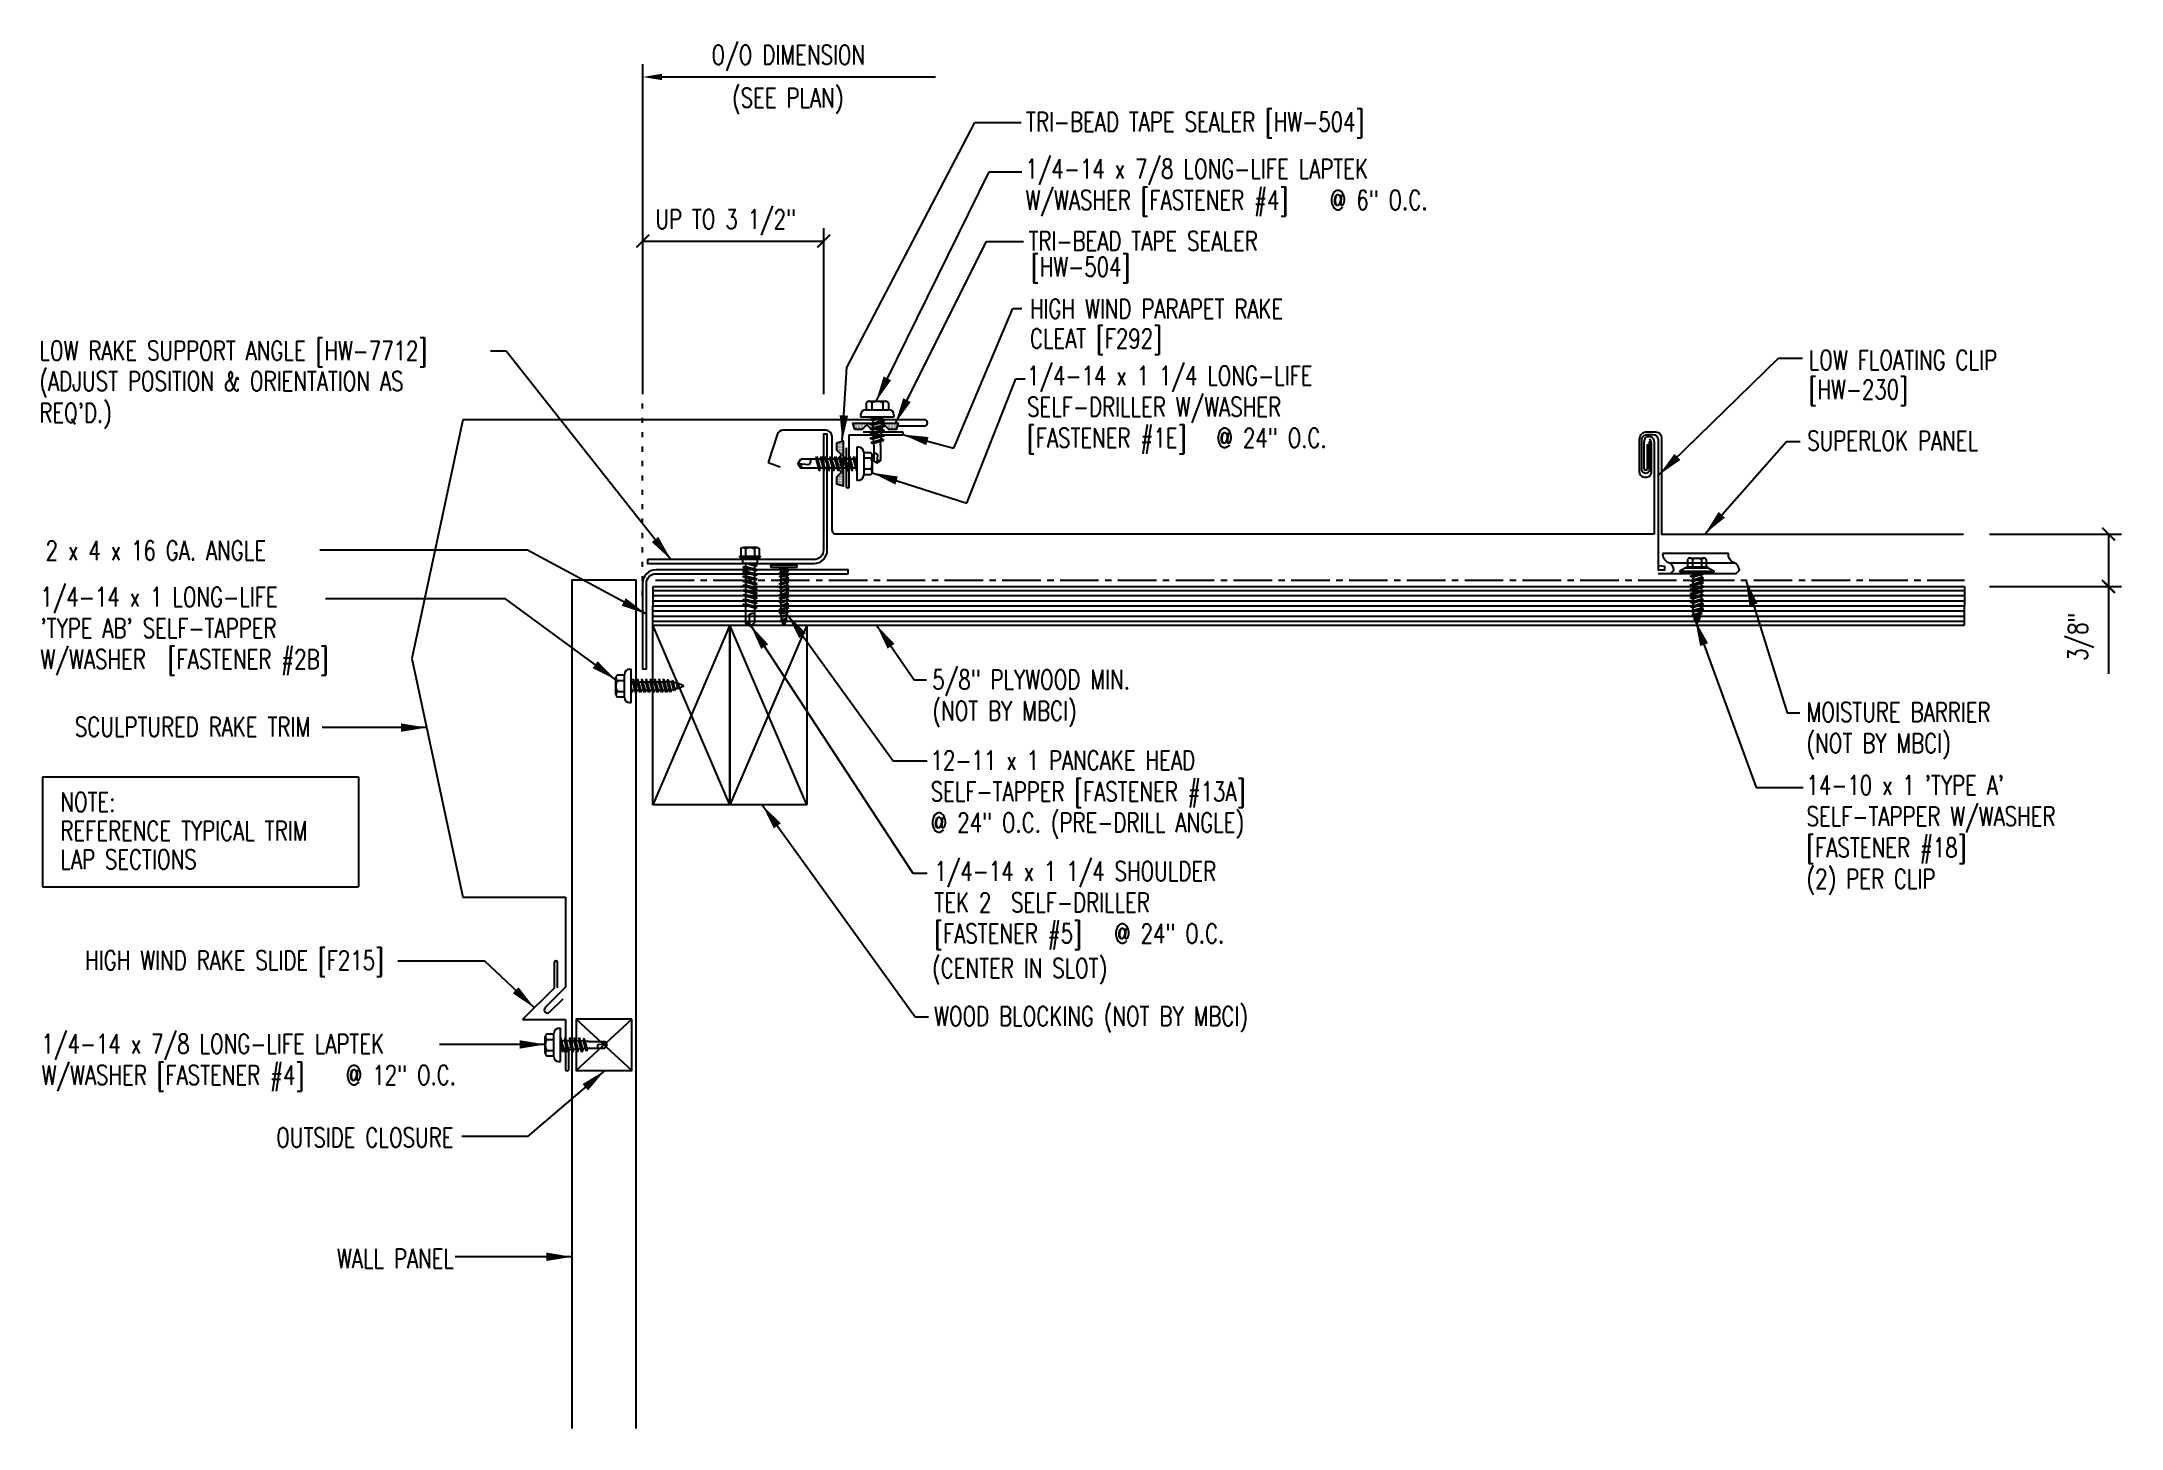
# Model space of a CAD drawing. Header units: inches. Extents: x 5.3 to 45.7, y 11.4 to 38.4.
import ezdxf
from ezdxf.enums import TextEntityAlignment as Align

# ---------------------------------------------------------------- set-up
doc = ezdxf.new("R2010")
doc.units = ezdxf.units.IN
doc.header["$MEASUREMENT"] = 0
doc.linetypes.add('ACAD_ISO07W100', pattern=[3, 0, -3])
doc.linetypes.add('CENTER2', pattern=[1.125, 0.75, -0.125, 0.125, -0.125])
for name, color, linetype in [('BARRIER', 253, 'CENTER2'), ('clip', 5, 'Continuous'), ('CLO', 3, 'Continuous'), ('DIM', 2, 'Continuous'), ('FASTENER', 9, 'Continuous'), ('PANEL', 11, 'Continuous'), ('STLA', 10, 'Continuous'), ('TAPE', 8, 'Continuous'), ('TEXT', 2, 'Continuous'), ('TRIM', 6, 'Continuous'), ('WOOD', 3, 'Continuous')]:
    doc.layers.add(name, color=color, linetype=linetype)
doc.styles.add('TEXT1', font='ROMANS.shx', dxfattribs={"width": 0.75, "height": 0.375})
doc.dimstyles.new('DETAIL$0', dxfattribs={"dimscale": 4, "dimtxt": 0.375, "dimasz": 0.0625, "dimexe": 0.0625, "dimexo": 0.125, "dimgap": 0.0625, "dimtad": 1, "dimdec": 4, "dimzin": 3, "dimdsep": 46, "dimlunit": 4, "dimtxsty": 'TEXT1', "dimblk": 'ARCHTICK', "dimcen": 0.0625, "dimclrd": 7, "dimclre": 7, "dimclrt": 2, "dimadec": 0, "dimazin": 0, "dimtfac": 0.59375, "dimtdec": 4, "dimtmove": 0, "dimatfit": 3, "dimfxl": 0, "dimfrac": 2, "dimtolj": 1, "dimtzin": 3, "dimarcsym": 0})
doc.dimstyles.new('DETAIL$7', dxfattribs={"dimscale": 4, "dimtxt": 0.375, "dimasz": 0.125, "dimexe": 0.0625, "dimexo": 0.125, "dimgap": 0.0625, "dimtad": 1, "dimdec": 4, "dimzin": 3, "dimdsep": 46, "dimlunit": 4, "dimtxsty": 'TEXT1', "dimblk": 'ARCHTICK', "dimcen": 0.0625, "dimclrd": 7, "dimclre": 7, "dimclrt": 2, "dimadec": 0, "dimazin": 0, "dimtfac": 0.59375, "dimtdec": 4, "dimtmove": 2, "dimatfit": 3, "dimfxl": 0, "dimfrac": 2, "dimtolj": 1, "dimtzin": 3, "dimarcsym": 0})

msp = doc.modelspace()

# ---------------------------------------------------------------- texts
at = {"color": 2, "style": 'TEXT1', "width": 0.75}
msp.add_text('UP TO 3 1/2"', height=0.375, dxfattribs=at).set_placement((17.20023, 34.76167))
at = {"layer": 'TEXT', "style": 'TEXT1', "width": 0.75}
for s, p in [('TRI-BEAD TAPE SEALER [HW-504]', (24.4135, 36.65721)), ('TRI-BEAD TAPE SEALER', (24.46327, 34.33582)), ('[HW-504]', (24.5105, 33.8355)), ('HIGH WIND PARAPET RAKE ', (24.48975, 33.01768)), ('CLEAT [F292]', (24.48975, 32.43812)), ('LOW RAKE SUPPORT ANGLE [HW-7712]', (5.21037, 32.20216)), ('LOW FLOATING CLIP', (39.648, 32.02)), ('(ADJUST POSITION & ORIENTATION AS', (5.21037, 31.60863)), ('[HW-230]', (39.648, 31.44611)), ("REQ'D.)", (5.21037, 30.99489)), ('SUPERLOK PANEL', (39.61797, 30.4502)), ('2 x 4 x 16 GA. ANGLE', (5.33224, 28.31376)), ('5/8" PLYWOOD MIN.', (22.59031, 25.80109)), ('(NOT BY MBCI)', (22.59031, 25.19395)), ('MOISTURE BARRIER', (39.6048, 25.17054)), ('(NOT BY MBCI)', (39.6048, 24.5634)), ("14-10 x 1 'TYPE A'", (39.60529, 23.74778)), ('SELF-TAPPER W/WASHER', (39.60529, 23.14063)), ('[FASTENER #18]', (39.60529, 22.53349)), ('(2) PER CLIP', (39.60529, 21.92635)), ('(CENTER IN SLOT)', (22.58504, 20.18644)), ('WOOD BLOCKING (NOT BY MBCI)', (22.6245, 19.25234))]:
    msp.add_text(s, height=0.375, dxfattribs=at).set_placement(p)
for s, p in [('SCULPTURED RAKE TRIM', (10.48188, 24.88311)), ('HIGH WIND RAKE SLIDE [F215]', (11.91163, 20.33875)), ('OUTSIDE CLOSURE', (13.26811, 16.89121)), ('WALL PANEL', (13.27981, 14.53585))]:
    msp.add_text(s, height=0.375, dxfattribs=at).set_placement(p, align=Align.RIGHT)
at = {"layer": 'TRIM', "color": 2, "style": 'TEXT1', "width": 0.75}
for s, p in [('O/O DIMENSION', (18.29282, 37.95724)), ('(SEE PLAN)', (18.692, 37.1238))]:
    msp.add_text(s, height=0.375, dxfattribs=at).set_placement(p)

# ---------------------------------------------------------------- blocks, each defined once
blk = doc.blocks.new('MB_DW4')
at = {"layer": 'FASTENER'}
for p, q in [((-0.326, 0.071), (-0.326, 0.037)), ((-0.326, 0.037), (0.322, 0.037)), ((-0.226, 0.171), (0.214, 0.171)), ((-0.217, 0.305), (-0.217, 0.171)), ((-0.163, 0.337), (0.159, 0.337)), ((-0.141, -0.014), (0.037, 0.037)), ((-0.108, 0.305), (-0.108, 0.171)), ((-0.105, -0.034), (0.137, 0.035)), ((-0.088, 0.037), (-0.088, 0.001)), ((-0.088, 0.037), (0.085, 0.037)), ((0.085, 0.037), (0.134, 0.037)), ((0.085, 0.02), (0.085, -0.041)), ((0.105, 0.305), (0.105, 0.171)), ((0.137, 0.035), (0.134, 0.037)), ((0.214, 0.305), (0.214, 0.171)), ((0.322, 0.071), (0.322, 0.037)), ((-0.105, -0.034), (-0.141, -0.014)), ((-0.141, -0.105), (0.102, -0.036)), ((-0.105, -0.125), (-0.141, -0.105)), ((-0.141, -0.196), (0.102, -0.127)), ((-0.105, -0.216), (-0.141, -0.196)), ((-0.141, -0.287), (0.102, -0.217)), ((-0.105, -0.307), (-0.141, -0.287)), ((-0.141, -0.378), (0.102, -0.308)), ((-0.105, -0.398), (-0.141, -0.378)), ((-0.122, -0.463), (0.089, -0.403)), ((-0.105, -0.125), (0.137, -0.056)), ((-0.105, -0.216), (0.137, -0.147)), ((-0.105, -0.307), (0.137, -0.238)), ((-0.105, -0.398), (0.137, -0.328)), ((-0.088, -0.029), (-0.088, -0.09)), ((-0.088, -0.12), (-0.088, -0.181)), ((-0.084, -0.27), (-0.088, -0.211)), ((-0.078, -0.36), (-0.082, -0.3)), ((-0.071, -0.449), (-0.075, -0.389)), ((0.071, -0.408), (0.075, -0.346)), ((0.077, -0.315), (0.082, -0.253)), ((0.084, -0.223), (0.085, -0.211)), ((0.085, -0.071), (0.085, -0.131)), ((0.085, -0.162), (0.085, -0.211)), ((0.124, -0.423), (0.089, -0.403)), ((0.137, -0.056), (0.102, -0.036)), ((0.137, -0.147), (0.102, -0.127)), ((0.137, -0.238), (0.102, -0.217)), ((0.137, -0.328), (0.102, -0.308)), ((-0.086, -0.483), (-0.122, -0.463)), ((-0.086, -0.483), (0.124, -0.423)), ((-0.066, -0.516), (-0.069, -0.478)), ((-0.066, -0.516), (-0.066, -0.82)), ((-0.003, -0.854), (0.009, -0.714)), ((0.063, -0.515), (0.068, -0.439)), ((0.063, -0.516), (0.063, -0.82)), ((-0.002, -0.866), (-0.066, -0.82)), ((-0.002, -0.866), (0.063, -0.82))]:
    blk.add_line(p, q, dxfattribs=at)
for centre, radius, start, end in [((-0.226, 0.071), 0.1, 90, 180), ((-0.163, 0.274), 0.0628, 29.8754, 150.1246), ((-0.002, 0.141), 0.196, 56.9974, 123.0026), ((0.159, 0.274), 0.0628, 29.8754, 150.1246), ((0.222, 0.071), 0.1, 0, 90), ((-0.036, -0.723), 0.0461, 11.1445, 130.906), ((0.073, -0.516), 0.01, 175.9484, 180), ((0.039, -0.855), 0.0422, 55.4585, 194.8454)]:
    blk.add_arc(centre, radius, start, end, dxfattribs=at)
blk = doc.blocks.new('_ArchTick')
at = {"color": 0, "linetype": 'ByBlock', "const_width": 0.15}
blk.add_lwpolyline([(-0.5, -0.5), (0.5, 0.5)], dxfattribs=at)
blk = doc.blocks.new('*D11')
at = {"layer": 'DEFPOINTS', "color": 0}
for p in [(42.664, 28.822), (42.664, 27.8), (45.484, 27.8)]:
    blk.add_point(p, dxfattribs=at)
at = {"layer": 'DIM', "color": 7, "lineweight": -2}
for p, q in [((43.164, 28.822), (45.734, 28.822)), ((45.484, 28.822), (45.484, 27.8)), ((43.164, 27.8), (45.734, 27.8)), ((45.484, 27.8), (45.484, 26.099))]:
    blk.add_line(p, q, dxfattribs=at)
at = {"layer": 'DIM', "color": 7, "lineweight": -2, "xscale": 0.25, "yscale": 0.25, "zscale": 0.25}
for p, rotation in [((45.484, 28.822), 90), ((45.484, 27.8), 270)]:
    blk.add_blockref('_ArchTick', p, dxfattribs=dict(at, rotation=rotation))
at = {"layer": 'DIM', "color": 2, "insert": (44.949, 26.824), "char_height": 0.375, "attachment_point": 5, "rotation": 90, "style": 'TEXT1'}
blk.add_mtext('\\A1;3/8"', dxfattribs=at)
blk = doc.blocks.new('st10')
at = {"layer": 'FASTENER'}
for p, q in [((-0.217, 0.114), (-0.326, 0.059)), ((-0.326, 0.059), (-0.326, 0.049)), ((-0.326, 0.049), (0.326, 0.049)), ((-0.217, 0.114), (0.217, 0.114)), ((-0.193, 0.137), (0.193, 0.137)), ((-0.193, 0.119), (0.193, 0.119)), ((-0.181, 0.276), (-0.181, 0.137)), ((-0.181, 0.137), (0.181, 0.137)), ((-0.135, 0.302), (0.135, 0.302)), ((-0.129, 0.035), (-0.124, 0.037)), ((-0.096, 0.017), (-0.129, 0.035)), ((-0.129, -0.049), (0.096, 0.015)), ((-0.124, 0.037), (-0.08, 0.037)), ((-0.096, 0.017), (-0.025, 0.037)), ((-0.089, 0.276), (-0.089, 0.137)), ((-0.08, 0.037), (0.08, 0.037)), ((-0.08, 0.021), (-0.08, -0.035)), ((0.08, 0.037), (0.08, 0.011)), ((0.089, 0.276), (0.089, 0.137)), ((0.129, -0.003), (0.096, 0.015)), ((0.181, 0.276), (0.181, 0.137)), ((0.217, 0.114), (0.326, 0.059)), ((0.326, 0.059), (0.326, 0.049)), ((-0.096, -0.068), (-0.129, -0.049)), ((-0.129, -0.134), (0.096, -0.069)), ((-0.096, -0.152), (-0.129, -0.134)), ((-0.129, -0.218), (0.096, -0.154)), ((-0.096, -0.237), (-0.129, -0.218)), ((-0.129, -0.303), (0.096, -0.238)), ((-0.096, -0.321), (-0.129, -0.303)), ((-0.129, -0.387), (0.096, -0.323)), ((-0.096, -0.406), (-0.129, -0.387)), ((-0.096, -0.068), (0.129, -0.004)), ((-0.096, -0.152), (0.129, -0.088)), ((-0.096, -0.237), (0.129, -0.172)), ((-0.096, -0.321), (0.129, -0.257)), ((-0.096, -0.406), (0.129, -0.341)), ((-0.08, -0.063), (-0.08, -0.12)), ((-0.08, -0.148), (-0.08, -0.204)), ((-0.08, -0.232), (-0.08, -0.288)), ((-0.08, -0.317), (-0.08, -0.373)), ((-0.08, -0.401), (-0.08, -0.457)), ((0.08, -0.016), (0.08, -0.074)), ((0.08, -0.102), (0.08, -0.158)), ((0.08, -0.186), (0.08, -0.243)), ((0.08, -0.27), (0.08, -0.327)), ((0.08, -0.355), (0.08, -0.412)), ((0.129, -0.088), (0.096, -0.069)), ((0.129, -0.172), (0.096, -0.154)), ((0.129, -0.257), (0.096, -0.238)), ((0.129, -0.341), (0.096, -0.323)), ((-0.129, -0.471), (0.096, -0.407)), ((-0.096, -0.49), (-0.129, -0.471)), ((-0.129, -0.556), (0.096, -0.491)), ((-0.096, -0.575), (-0.129, -0.556)), ((-0.129, -0.64), (0.096, -0.576)), ((-0.096, -0.659), (-0.129, -0.64)), ((-0.121, -0.722), (0.092, -0.662)), ((-0.088, -0.741), (-0.121, -0.722)), ((-0.096, -0.49), (0.129, -0.426)), ((-0.096, -0.575), (0.129, -0.51)), ((-0.096, -0.659), (0.129, -0.595)), ((-0.095, -0.799), (0.071, -0.752)), ((-0.061, -0.818), (-0.095, -0.799)), ((-0.088, -0.741), (0.125, -0.68)), ((-0.08, -0.485), (-0.08, -0.542)), ((-0.08, -0.57), (-0.08, -0.626)), ((-0.061, -0.818), (0.104, -0.771)), ((0.104, -0.771), (0.071, -0.752)), ((0.08, -0.44), (0.08, -0.496)), ((0.08, -0.524), (0.08, -0.58)), ((0.125, -0.68), (0.092, -0.662)), ((0.129, -0.426), (0.096, -0.407)), ((0.129, -0.51), (0.096, -0.491)), ((0.129, -0.595), (0.096, -0.576)), ((-0.063, -0.877), (0.034, -0.847)), ((-0.029, -0.895), (-0.063, -0.877)), ((-0.029, -0.895), (0.068, -0.866)), ((0.068, -0.866), (0.034, -0.847))]:
    blk.add_line(p, q, dxfattribs=at)
blk.add_lwpolyline([(-0.331, 0.037), (-0.331, 0.049), (0.331, 0.049), (0.331, 0.037)], close=True, dxfattribs=at)
for centre, radius, start, end in [((-0.193, 0.128), 0.00894, 90, 270), ((-0.135, 0.25), 0.0527, 29.8754, 150.1246), ((0, 0.138), 0.164, 56.9974, 123.0026), ((0.135, 0.25), 0.0527, 29.8754, 150.1246), ((0.193, 0.128), 0.00894, 270, 90), ((0.676, -0.642), 0.757, 180.9696, 185.1765), ((0.676, -0.642), 0.757, 187.255, 191.3837), ((-0.676, -0.642), 0.757, 343.5473, 349.3968), ((-0.676, -0.642), 0.757, 351.6648, 356.0901), ((-0.676, -0.642), 0.757, 358.2537, 2.5109), ((0.676, -0.642), 0.757, 193.4363, 197.6723), ((0.676, -0.642), 0.757, 199.1495, 206.7351), ((-0.676, -0.642), 0.757, 333.2649, 342.2085)]:
    blk.add_arc(centre, radius, start, end, dxfattribs=at)
blk = doc.blocks.new('sd22')
at = {"layer": 'FASTENER'}
for p, q in [((-0.193, 0.055), (0.193, 0.055)), ((-0.193, 0.037), (0.193, 0.037)), ((-0.181, 0.204), (-0.181, 0.055)), ((-0.181, 0.055), (0.181, 0.055)), ((-0.139, 0.037), (-0.139, -0.082)), ((-0.135, 0.23), (0.135, 0.23)), ((-0.089, 0.204), (-0.089, 0.055)), ((0.089, 0.204), (0.089, 0.055)), ((0.139, -0.082), (0.139, 0.037)), ((0.181, 0.204), (0.181, 0.055)), ((-0.139, -0.114), (-0.025, -0.082)), ((-0.139, -0.082), (0.139, -0.082)), ((-0.104, -0.134), (-0.139, -0.114)), ((-0.139, -0.205), (0.104, -0.136)), ((-0.104, -0.225), (-0.139, -0.205)), ((-0.139, -0.296), (0.104, -0.227)), ((-0.104, -0.316), (-0.139, -0.296)), ((-0.139, -0.387), (0.104, -0.318)), ((-0.104, -0.407), (-0.139, -0.387)), ((-0.104, -0.134), (0.081, -0.082)), ((-0.104, -0.225), (0.139, -0.156)), ((-0.104, -0.316), (0.139, -0.247)), ((-0.104, -0.407), (0.139, -0.338)), ((-0.086, -0.082), (-0.086, -0.099)), ((-0.086, -0.129), (-0.086, -0.19)), ((-0.086, -0.22), (-0.086, -0.281)), ((-0.086, -0.311), (-0.086, -0.372)), ((-0.086, -0.402), (-0.086, -0.463)), ((0.086, -0.082), (0.086, -0.141)), ((0.086, -0.171), (0.086, -0.232)), ((0.086, -0.262), (0.086, -0.322)), ((0.086, -0.353), (0.086, -0.413)), ((0.139, -0.156), (0.104, -0.136)), ((0.139, -0.247), (0.104, -0.227)), ((0.139, -0.338), (0.104, -0.318)), ((-0.139, -0.478), (0.104, -0.408)), ((-0.104, -0.498), (-0.139, -0.478)), ((-0.139, -0.569), (0.104, -0.499)), ((-0.104, -0.589), (-0.139, -0.569)), ((-0.139, -0.66), (0.104, -0.59)), ((-0.104, -0.68), (-0.139, -0.66)), ((-0.139, -0.75), (0.104, -0.681)), ((-0.104, -0.771), (-0.139, -0.75)), ((-0.139, -0.841), (0.104, -0.772)), ((-0.104, -0.498), (0.139, -0.429)), ((-0.104, -0.589), (0.139, -0.519)), ((-0.104, -0.68), (0.139, -0.61)), ((-0.104, -0.771), (0.139, -0.701)), ((-0.104, -0.861), (0.139, -0.792)), ((-0.086, -0.493), (-0.086, -0.554)), ((-0.086, -0.584), (-0.086, -0.644)), ((-0.086, -0.675), (-0.086, -0.735)), ((-0.086, -0.766), (-0.086, -0.826)), ((0.086, -0.444), (0.086, -0.504)), ((0.086, -0.535), (0.086, -0.595)), ((0.086, -0.625), (0.086, -0.686)), ((0.086, -0.716), (0.086, -0.777)), ((0.086, -0.807), (0.086, -0.868)), ((0.139, -0.429), (0.104, -0.408)), ((0.139, -0.519), (0.104, -0.499)), ((0.139, -0.61), (0.104, -0.59)), ((0.139, -0.701), (0.104, -0.681)), ((0.139, -0.792), (0.104, -0.772)), ((-0.104, -0.861), (-0.139, -0.841)), ((-0.139, -0.932), (0.104, -0.863)), ((-0.104, -0.952), (-0.139, -0.932)), ((-0.104, -0.952), (0.139, -0.883)), ((-0.086, -0.857), (-0.086, -0.917)), ((-0.086, -0.947), (-0.086, -1.239)), ((-0.002, -1.285), (0.014, -1.098)), ((0.086, -0.898), (0.086, -1.239)), ((0.139, -0.883), (0.104, -0.863)), ((0, -1.3), (-0.086, -1.239)), ((0, -1.3), (0.086, -1.239))]:
    blk.add_line(p, q, dxfattribs=at)
for centre, radius, start, end in [((-0.193, 0.046), 0.00894, 90, 270), ((-0.135, 0.178), 0.0527, 29.8754, 150.1246), ((0, 0.066), 0.164, 56.9974, 123.0026), ((0.135, 0.178), 0.0527, 29.8754, 150.1246), ((0.193, 0.046), 0.00894, 270, 90), ((-0.046, -1.11), 0.0615, 11.1445, 130.906), ((0.054, -1.286), 0.0563, 55.4585, 194.8454)]:
    blk.add_arc(centre, radius, start, end, dxfattribs=at)
blk = doc.blocks.new('FD-F5')
at = {"layer": 'TEXT', "style": 'TEXT1', "width": 0.75}
for s, p in [('1/4-14 x 1 1/4 SHOULDER', (0.005, -0.041)), ('TEK 2  SELF-DRILLER', (0.005, -0.193)), ('[FASTENER #5]', (0.005, -0.344))]:
    blk.add_text(s, height=0.09375, dxfattribs=at).set_placement(p)
blk.add_attdef('(QUANTITY)', (0.879, -0.344), '', height=0.0938, dxfattribs=at)
at = {"layer": 'TEXT', "style": 'TEXT1', "flags": 1}
for tag, p in [('Color', (0.053, -0.546)), ('Calc', (0.053, -0.546)), ('OPT1', (0.053, -0.546)), ('Opt2', (0.053, -0.546)), ('Opt3', (0.053, -0.546)), ('Description', (0.053, -0.546)), ('Multiple', (0.053, -0.546)), ('Part', (0.053, -0.546)), ('Spare1', (0.053, -0.734)), ('Spare2', (0.053, -0.734)), ('Spare3', (0.053, -0.734)), ('Spare4', (0.053, -0.734)), ('Spare5', (0.053, -0.734)), ('Spare6', (0.053, -0.734)), ('Spare7', (0.053, -0.734)), ('Spare8', (0.053, -0.734)), ('Spare9', (0.053, -0.734)), ('Spare10', (0.053, -0.734))]:
    blk.add_attdef(tag, p, '', height=0.0938, dxfattribs=at)
blk = doc.blocks.new('st7')
at = {"layer": 'FASTENER'}
for p, q in [((-0.24, 0.082), (0.24, 0.082)), ((-0.24, 0.037), (0.24, 0.037)), ((-0.093, 0.003), (0.027, 0.037)), ((-0.069, -0.011), (-0.093, 0.003)), ((-0.069, -0.011), (0.095, 0.036)), ((-0.057, 0.037), (-0.057, 0.013)), ((0.059, 0.026), (0.059, -0.025)), ((-0.093, -0.069), (0.071, -0.022)), ((-0.069, -0.082), (-0.093, -0.069)), ((-0.093, -0.14), (0.071, -0.093)), ((-0.069, -0.154), (-0.093, -0.14)), ((-0.093, -0.212), (0.071, -0.165)), ((-0.069, -0.225), (-0.093, -0.212)), ((-0.093, -0.283), (0.071, -0.236)), ((-0.069, -0.296), (-0.093, -0.283)), ((-0.093, -0.354), (0.071, -0.307)), ((-0.069, -0.368), (-0.093, -0.354)), ((-0.093, -0.426), (0.071, -0.379)), ((-0.069, -0.082), (0.095, -0.036)), ((-0.069, -0.154), (0.095, -0.107)), ((-0.069, -0.225), (0.095, -0.178)), ((-0.069, -0.296), (0.095, -0.25)), ((-0.069, -0.368), (0.095, -0.321)), ((-0.069, -0.439), (0.095, -0.392)), ((-0.057, -0.008), (-0.057, -0.059)), ((-0.057, -0.079), (-0.057, -0.13)), ((-0.057, -0.15), (-0.057, -0.201)), ((-0.057, -0.222), (-0.057, -0.273)), ((-0.057, -0.293), (-0.057, -0.344)), ((-0.057, -0.365), (-0.057, -0.415)), ((0.059, -0.046), (0.059, -0.097)), ((0.059, -0.117), (0.059, -0.168)), ((0.059, -0.189), (0.059, -0.239)), ((0.059, -0.26), (0.059, -0.311)), ((0.059, -0.331), (0.059, -0.382)), ((0.059, -0.403), (0.059, -0.454)), ((0.095, -0.036), (0.071, -0.022)), ((0.095, -0.107), (0.071, -0.093)), ((0.095, -0.178), (0.071, -0.165)), ((0.095, -0.25), (0.071, -0.236)), ((0.095, -0.321), (0.071, -0.307)), ((0.095, -0.392), (0.071, -0.379)), ((-0.069, -0.439), (-0.093, -0.426)), ((-0.093, -0.497), (0.071, -0.45)), ((-0.069, -0.511), (-0.093, -0.497)), ((-0.093, -0.568), (0.071, -0.522)), ((-0.069, -0.582), (-0.093, -0.568)), ((-0.093, -0.64), (0.071, -0.593)), ((-0.069, -0.653), (-0.093, -0.64)), ((-0.093, -0.711), (0.071, -0.664)), ((-0.069, -0.725), (-0.093, -0.711)), ((-0.093, -0.782), (0.071, -0.736)), ((-0.069, -0.796), (-0.093, -0.782)), ((-0.093, -0.854), (0.071, -0.807)), ((-0.069, -0.511), (0.095, -0.464)), ((-0.069, -0.582), (0.095, -0.535)), ((-0.069, -0.653), (0.095, -0.606)), ((-0.069, -0.725), (0.095, -0.678)), ((-0.069, -0.796), (0.095, -0.749)), ((-0.057, -0.436), (-0.057, -0.487)), ((-0.057, -0.507), (-0.057, -0.558)), ((-0.057, -0.579), (-0.057, -0.629)), ((-0.057, -0.65), (-0.057, -0.701)), ((-0.057, -0.721), (-0.057, -0.772)), ((-0.057, -0.793), (-0.057, -0.844)), ((0.059, -0.474), (0.059, -0.525)), ((0.059, -0.545), (0.059, -0.596)), ((0.059, -0.617), (0.059, -0.668)), ((0.059, -0.688), (0.059, -0.739)), ((0.059, -0.759), (0.059, -0.81)), ((0.095, -0.464), (0.071, -0.45)), ((0.095, -0.535), (0.071, -0.522)), ((0.095, -0.606), (0.071, -0.593)), ((0.095, -0.678), (0.071, -0.664)), ((0.095, -0.749), (0.071, -0.736)), ((0.095, -0.821), (0.071, -0.807)), ((-0.069, -0.867), (-0.093, -0.854)), ((-0.078, -0.921), (0.061, -0.881)), ((-0.054, -0.934), (-0.078, -0.921)), ((-0.069, -0.867), (0.095, -0.821)), ((-0.058, -0.986), (0.041, -0.958)), ((-0.034, -1), (-0.058, -0.986)), ((-0.054, -0.934), (0.085, -0.895)), ((-0.034, -1), (0.065, -0.972)), ((-0.03, -1.05), (0.006, -1.04)), ((-0.006, -1.063), (-0.03, -1.05)), ((-0.006, -1.063), (0.03, -1.053)), ((0.03, -1.053), (0.006, -1.04)), ((0.065, -0.972), (0.041, -0.958)), ((0.059, -0.831), (0.059, -0.861)), ((0.085, -0.895), (0.061, -0.881))]:
    blk.add_line(p, q, dxfattribs=at)
for centre, radius, start, end in [((-0.238, 0.06), 0.0227, 94.6639, 265.3361), ((0.238, 0.06), 0.0227, 274.6639, 85.3361), ((0.502, -0.853), 0.56, 181.0834, 186.2136), ((0.502, -0.853), 0.56, 188.2489, 193.282), ((0.502, -0.853), 0.56, 194.889, 200.3099), ((0.502, -0.853), 0.56, 201.1572, 206.3807), ((-0.501, -0.853), 0.56, 333.6193, 338.828), ((-0.501, -0.853), 0.56, 339.4684, 347.2016), ((-0.501, -0.853), 0.56, 348.7524, 354.9475), ((-0.501, -0.853), 0.56, 357.0874, 0.7958)]:
    blk.add_arc(centre, radius, start, end, dxfattribs=at)
blk = doc.blocks.new('FD-F4')
at = {"layer": 'TEXT', "style": 'TEXT1', "width": 0.75}
for s, p in [('1/4-14 x 7/8 LONG-LIFE LAPTEK', (0.005, -0.041)), ('W/WASHER [FASTENER #4]', (0.005, -0.193))]:
    blk.add_text(s, height=0.09375, dxfattribs=at).set_placement(p)
blk.add_attdef('(QUANTITY)', (1.485, -0.193), '', height=0.0938, dxfattribs=at)
at = {"layer": 'TEXT', "style": 'TEXT1', "flags": 1}
for tag, p in [('Color', (0.062, -0.435)), ('Calc', (0.062, -0.435)), ('Opt1', (0.062, -0.435)), ('Opt2', (0.062, -0.435)), ('Opt3', (0.062, -0.435)), ('Description', (0.062, -0.435)), ('Multiple', (0.062, -0.435)), ('Part', (0.062, -0.435)), ('Spare1', (0.062, -0.622)), ('Spare2', (0.062, -0.622)), ('Spare3', (0.062, -0.622)), ('Spare4', (0.062, -0.622)), ('Spare5', (0.062, -0.622)), ('Spare6', (0.062, -0.622)), ('Spare7', (0.062, -0.622)), ('Spare8', (0.062, -0.622)), ('Spare9', (0.062, -0.622)), ('Spare10', (0.062, -0.622))]:
    blk.add_attdef(tag, p, '', height=0.0938, dxfattribs=at)
blk = doc.blocks.new('A$C30686E82')
for p, q in [((-2.715, 0.761), (3.437, 0.761)), ((-2.715, 0.761), (-2.715, -1.379)), ((3.437, 0.761), (3.437, -1.379)), ((-2.715, -1.379), (3.437, -1.379))]:
    blk.add_line(p, q)
at = {"layer": 'TEXT', "style": 'TEXT1', "width": 0.75}
for s, p in [('NOTE:', (-2.368, 0.081)), ('REFERENCE TYPICAL TRIM', (-2.368, -0.477)), ('LAP SECTIONS', (-2.368, -1.035))]:
    blk.add_text(s, height=0.375, dxfattribs=at).set_placement(p)
blk = doc.blocks.new('FD-F2b')
at = {"layer": 'TEXT', "style": 'TEXT1', "width": 0.75}
for s, height, p in [('1/4-14 x 1 LONG-LIFE', 0.09375, (0.005, -0.041)), ("'TYPE AB' SELF-TAPPER", 0.09375, (0.005, -0.193)), ('W/WASHER', 0.0938, (0.005, -0.344)), ('[FASTENER #2B]', 0.09375, (0.625, -0.344))]:
    blk.add_text(s, height=height, dxfattribs=at).set_placement(p)
blk.add_attdef('(QUANTITY)', (0.005, -0.496), '', height=0.0938, dxfattribs=at)
blk = doc.blocks.new('fz6')
at = {"layer": 'FASTENER'}
for p, q in [((-0.324, 0.071), (-0.324, 0.037)), ((-0.324, 0.037), (0.324, 0.037)), ((-0.224, 0.171), (0.215, 0.171)), ((-0.215, 0.305), (-0.215, 0.171)), ((-0.161, 0.337), (0.161, 0.337)), ((-0.129, 0.035), (-0.124, 0.037)), ((-0.096, 0.017), (-0.129, 0.035)), ((-0.129, -0.049), (0.096, 0.015)), ((-0.124, 0.037), (-0.08, 0.037)), ((-0.107, 0.305), (-0.107, 0.171)), ((-0.096, 0.017), (-0.025, 0.037)), ((-0.08, 0.037), (0.08, 0.037)), ((-0.08, 0.021), (-0.08, -0.035)), ((0.08, 0.037), (0.08, 0.011)), ((0.129, -0.003), (0.096, 0.015)), ((0.107, 0.305), (0.107, 0.171)), ((0.215, 0.305), (0.215, 0.171)), ((0.324, 0.071), (0.324, 0.037)), ((-0.096, -0.068), (-0.129, -0.049)), ((-0.129, -0.134), (0.096, -0.069)), ((-0.096, -0.152), (-0.129, -0.134)), ((-0.129, -0.218), (0.096, -0.154)), ((-0.096, -0.237), (-0.129, -0.218)), ((-0.129, -0.303), (0.096, -0.238)), ((-0.096, -0.321), (-0.129, -0.303)), ((-0.129, -0.387), (0.096, -0.323)), ((-0.096, -0.406), (-0.129, -0.387)), ((-0.096, -0.068), (0.129, -0.004)), ((-0.096, -0.152), (0.129, -0.088)), ((-0.096, -0.237), (0.129, -0.172)), ((-0.096, -0.321), (0.129, -0.257)), ((-0.096, -0.406), (0.129, -0.341)), ((-0.08, -0.063), (-0.08, -0.12)), ((-0.08, -0.148), (-0.08, -0.204)), ((-0.08, -0.232), (-0.08, -0.288)), ((-0.08, -0.317), (-0.08, -0.373)), ((-0.08, -0.401), (-0.08, -0.457)), ((0.08, -0.016), (0.08, -0.074)), ((0.08, -0.102), (0.08, -0.158)), ((0.08, -0.186), (0.08, -0.243)), ((0.08, -0.27), (0.08, -0.327)), ((0.08, -0.355), (0.08, -0.412)), ((0.129, -0.088), (0.096, -0.069)), ((0.129, -0.172), (0.096, -0.154)), ((0.129, -0.257), (0.096, -0.238)), ((0.129, -0.341), (0.096, -0.323)), ((-0.129, -0.471), (0.096, -0.407)), ((-0.096, -0.49), (-0.129, -0.471)), ((-0.129, -0.556), (0.096, -0.491)), ((-0.096, -0.575), (-0.129, -0.556)), ((-0.129, -0.64), (0.096, -0.576)), ((-0.096, -0.659), (-0.129, -0.64)), ((-0.121, -0.722), (0.092, -0.662)), ((-0.088, -0.741), (-0.121, -0.722)), ((-0.096, -0.49), (0.129, -0.426)), ((-0.096, -0.575), (0.129, -0.51)), ((-0.096, -0.659), (0.129, -0.595)), ((-0.095, -0.799), (0.071, -0.752)), ((-0.061, -0.818), (-0.095, -0.799)), ((-0.088, -0.741), (0.125, -0.68)), ((-0.08, -0.485), (-0.08, -0.542)), ((-0.08, -0.57), (-0.08, -0.626)), ((-0.061, -0.818), (0.104, -0.771)), ((0.104, -0.771), (0.071, -0.752)), ((0.08, -0.44), (0.08, -0.496)), ((0.08, -0.524), (0.08, -0.58)), ((0.125, -0.68), (0.092, -0.662)), ((0.129, -0.426), (0.096, -0.407)), ((0.129, -0.51), (0.096, -0.491)), ((0.129, -0.595), (0.096, -0.576)), ((-0.063, -0.877), (0.034, -0.847)), ((-0.029, -0.895), (-0.063, -0.877)), ((-0.029, -0.895), (0.068, -0.866)), ((0.068, -0.866), (0.034, -0.847))]:
    blk.add_line(p, q, dxfattribs=at)
for centre, radius, start, end in [((-0.224, 0.071), 0.1, 90, 180), ((-0.161, 0.274), 0.0628, 29.8754, 150.1246), ((0, 0.141), 0.196, 56.9974, 123.0026), ((0.161, 0.274), 0.0628, 29.8754, 150.1246), ((0.224, 0.071), 0.1, 0, 90), ((0.676, -0.642), 0.757, 180.9696, 185.1765), ((0.676, -0.642), 0.757, 187.255, 191.3837), ((-0.676, -0.642), 0.757, 343.5473, 349.3968), ((-0.676, -0.642), 0.757, 351.6648, 356.0901), ((-0.676, -0.642), 0.757, 358.2537, 2.5109), ((0.676, -0.642), 0.757, 193.4363, 197.6723), ((0.676, -0.642), 0.757, 199.1495, 206.7351), ((-0.676, -0.642), 0.757, 333.2649, 342.2085)]:
    blk.add_arc(centre, radius, start, end, dxfattribs=at)
blk = doc.blocks.new('FD-F13A')
at = {"layer": 'TEXT', "style": 'TEXT1', "width": 0.75}
for s, p in [('12-11 x 1 PANCAKE HEAD', (0.005, -0.041)), ('SELF-TAPPER [FASTENER #13A]', (0.005, -0.193))]:
    blk.add_text(s, height=0.09375, dxfattribs=at).set_placement(p)
blk.add_attdef('(QUANTITY)', (0.005, -0.344), '', height=0.0938, dxfattribs=at)
blk = doc.blocks.new('*X2')
at = {"color": 0}
for p, q in [((-0.434, 0.135), (-0.434, 0.135)), ((-0.434, 0.123), (-0.434, 0.123)), ((-0.422, 0.141), (-0.422, 0.141)), ((-0.422, 0.129), (-0.422, 0.129)), ((-0.422, 0.117), (-0.422, 0.117)), ((-0.422, 0.105), (-0.422, 0.105)), ((-0.422, 0.094), (-0.422, 0.094)), ((-0.422, 0.082), (-0.422, 0.082)), ((-0.41, 0.135), (-0.41, 0.135)), ((-0.41, 0.123), (-0.41, 0.123)), ((-0.41, 0.111), (-0.41, 0.111)), ((-0.41, 0.1), (-0.41, 0.1)), ((-0.41, 0.088), (-0.41, 0.088)), ((-0.41, 0.076), (-0.41, 0.076)), ((-0.41, 0.064), (-0.41, 0.064)), ((-0.41, 0.053), (-0.41, 0.053)), ((-0.41, 0.041), (-0.41, 0.041)), ((-0.398, 0.141), (-0.398, 0.141)), ((-0.398, 0.129), (-0.398, 0.129)), ((-0.398, 0.117), (-0.398, 0.117)), ((-0.398, 0.105), (-0.398, 0.105)), ((-0.398, 0.094), (-0.398, 0.094)), ((-0.398, 0.082), (-0.398, 0.082)), ((-0.398, 0.07), (-0.398, 0.07)), ((-0.398, 0.059), (-0.398, 0.059)), ((-0.398, 0.047), (-0.398, 0.047)), ((-0.398, 0.035), (-0.398, 0.035)), ((-0.398, 0.023), (-0.398, 0.023)), ((-0.387, 0.135), (-0.387, 0.135)), ((-0.387, 0.123), (-0.387, 0.123)), ((-0.387, 0.111), (-0.387, 0.111)), ((-0.387, 0.1), (-0.387, 0.1)), ((-0.387, 0.088), (-0.387, 0.088)), ((-0.387, 0.076), (-0.387, 0.076)), ((-0.387, 0.064), (-0.387, 0.064)), ((-0.387, 0.053), (-0.387, 0.053)), ((-0.387, 0.041), (-0.387, 0.041)), ((-0.387, 0.029), (-0.387, 0.029)), ((-0.375, 0.141), (-0.375, 0.141)), ((-0.375, 0.129), (-0.375, 0.129)), ((-0.375, 0.117), (-0.375, 0.117)), ((-0.375, 0.105), (-0.375, 0.105)), ((-0.375, 0.094), (-0.375, 0.094)), ((-0.375, 0.082), (-0.375, 0.082)), ((-0.375, 0.07), (-0.375, 0.07)), ((-0.375, 0.059), (-0.375, 0.059)), ((-0.375, 0.047), (-0.375, 0.047)), ((-0.375, 0.035), (-0.375, 0.035)), ((-0.375, 0.023), (-0.375, 0.023)), ((-0.363, 0.135), (-0.363, 0.135)), ((-0.363, 0.123), (-0.363, 0.123)), ((-0.363, 0.111), (-0.363, 0.111)), ((-0.363, 0.1), (-0.363, 0.1)), ((-0.363, 0.088), (-0.363, 0.088)), ((-0.363, 0.076), (-0.363, 0.076)), ((-0.363, 0.064), (-0.363, 0.064)), ((-0.363, 0.053), (-0.363, 0.053)), ((-0.363, 0.041), (-0.363, 0.041)), ((-0.363, 0.029), (-0.363, 0.029)), ((-0.352, 0.141), (-0.352, 0.141)), ((-0.352, 0.129), (-0.352, 0.129)), ((-0.352, 0.117), (-0.352, 0.117)), ((-0.352, 0.105), (-0.352, 0.105)), ((-0.352, 0.094), (-0.352, 0.094)), ((-0.352, 0.082), (-0.352, 0.082)), ((-0.352, 0.07), (-0.352, 0.07)), ((-0.352, 0.059), (-0.352, 0.059)), ((-0.352, 0.047), (-0.352, 0.047)), ((-0.352, 0.035), (-0.352, 0.035)), ((-0.352, 0.023), (-0.352, 0.023)), ((-0.34, 0.135), (-0.34, 0.135)), ((-0.34, 0.123), (-0.34, 0.123)), ((-0.34, 0.111), (-0.34, 0.111)), ((-0.34, 0.1), (-0.34, 0.1)), ((-0.34, 0.088), (-0.34, 0.088)), ((-0.34, 0.076), (-0.34, 0.076)), ((-0.34, 0.064), (-0.34, 0.064)), ((-0.34, 0.053), (-0.34, 0.053)), ((-0.34, 0.041), (-0.34, 0.041)), ((-0.34, 0.029), (-0.34, 0.029)), ((-0.328, 0.141), (-0.328, 0.141)), ((-0.328, 0.129), (-0.328, 0.129)), ((-0.328, 0.117), (-0.328, 0.117)), ((-0.328, 0.105), (-0.328, 0.105)), ((-0.328, 0.094), (-0.328, 0.094)), ((-0.328, 0.082), (-0.328, 0.082)), ((-0.328, 0.07), (-0.328, 0.07)), ((-0.328, 0.059), (-0.328, 0.059)), ((-0.328, 0.047), (-0.328, 0.047)), ((-0.328, 0.035), (-0.328, 0.035)), ((-0.328, 0.023), (-0.328, 0.023)), ((-0.316, 0.135), (-0.316, 0.135)), ((-0.316, 0.123), (-0.316, 0.123)), ((-0.316, 0.111), (-0.316, 0.111)), ((-0.316, 0.1), (-0.316, 0.1)), ((-0.316, 0.088), (-0.316, 0.088)), ((-0.316, 0.076), (-0.316, 0.076)), ((-0.316, 0.064), (-0.316, 0.064)), ((-0.316, 0.053), (-0.316, 0.053)), ((-0.316, 0.041), (-0.316, 0.041)), ((-0.316, 0.029), (-0.316, 0.029)), ((-0.305, 0.141), (-0.305, 0.141)), ((-0.305, 0.129), (-0.305, 0.129)), ((-0.305, 0.117), (-0.305, 0.117)), ((-0.305, 0.105), (-0.305, 0.105)), ((-0.305, 0.094), (-0.305, 0.094)), ((-0.305, 0.082), (-0.305, 0.082)), ((-0.305, 0.07), (-0.305, 0.07)), ((-0.305, 0.059), (-0.305, 0.059)), ((-0.305, 0.047), (-0.305, 0.047)), ((-0.305, 0.035), (-0.305, 0.035)), ((-0.305, 0.023), (-0.305, 0.023)), ((-0.293, 0.135), (-0.293, 0.135)), ((-0.293, 0.123), (-0.293, 0.123)), ((-0.293, 0.111), (-0.293, 0.111)), ((-0.293, 0.1), (-0.293, 0.1)), ((-0.293, 0.088), (-0.293, 0.088)), ((-0.293, 0.076), (-0.293, 0.076)), ((-0.293, 0.064), (-0.293, 0.064)), ((-0.293, 0.053), (-0.293, 0.053)), ((-0.293, 0.041), (-0.293, 0.041)), ((-0.293, 0.029), (-0.293, 0.029)), ((-0.281, 0.141), (-0.281, 0.141)), ((-0.281, 0.129), (-0.281, 0.129)), ((-0.281, 0.117), (-0.281, 0.117)), ((-0.281, 0.105), (-0.281, 0.105)), ((-0.281, 0.094), (-0.281, 0.094)), ((-0.281, 0.082), (-0.281, 0.082)), ((-0.281, 0.07), (-0.281, 0.07)), ((-0.281, 0.059), (-0.281, 0.059)), ((-0.281, 0.047), (-0.281, 0.047)), ((-0.281, 0.035), (-0.281, 0.035)), ((-0.281, 0.023), (-0.281, 0.023)), ((-0.27, 0.135), (-0.27, 0.135)), ((-0.27, 0.123), (-0.27, 0.123)), ((-0.27, 0.111), (-0.27, 0.111)), ((-0.27, 0.1), (-0.27, 0.1)), ((-0.27, 0.088), (-0.27, 0.088)), ((-0.27, 0.076), (-0.27, 0.076)), ((-0.27, 0.064), (-0.27, 0.064)), ((-0.27, 0.053), (-0.27, 0.053)), ((-0.27, 0.041), (-0.27, 0.041)), ((-0.27, 0.029), (-0.27, 0.029)), ((-0.258, 0.141), (-0.258, 0.141)), ((-0.258, 0.129), (-0.258, 0.129)), ((-0.258, 0.117), (-0.258, 0.117)), ((-0.258, 0.105), (-0.258, 0.105)), ((-0.258, 0.094), (-0.258, 0.094)), ((-0.258, 0.082), (-0.258, 0.082)), ((-0.258, 0.07), (-0.258, 0.07)), ((-0.258, 0.059), (-0.258, 0.059)), ((-0.258, 0.047), (-0.258, 0.047)), ((-0.258, 0.035), (-0.258, 0.035)), ((-0.258, 0.023), (-0.258, 0.023)), ((-0.246, 0.135), (-0.246, 0.135)), ((-0.246, 0.123), (-0.246, 0.123)), ((-0.246, 0.111), (-0.246, 0.111)), ((-0.246, 0.1), (-0.246, 0.1)), ((-0.246, 0.088), (-0.246, 0.088)), ((-0.246, 0.076), (-0.246, 0.076)), ((-0.246, 0.064), (-0.246, 0.064)), ((-0.246, 0.053), (-0.246, 0.053)), ((-0.246, 0.041), (-0.246, 0.041)), ((-0.234, 0.141), (-0.234, 0.141)), ((-0.234, 0.129), (-0.234, 0.129)), ((-0.234, 0.117), (-0.234, 0.117)), ((-0.234, 0.105), (-0.234, 0.105)), ((-0.234, 0.094), (-0.234, 0.094)), ((-0.234, 0.082), (-0.234, 0.082)), ((-0.234, 0.07), (-0.234, 0.07)), ((-0.234, 0.059), (-0.234, 0.059)), ((-0.234, 0.047), (-0.234, 0.047)), ((-0.223, 0.135), (-0.223, 0.135)), ((-0.223, 0.123), (-0.223, 0.123)), ((-0.223, 0.111), (-0.223, 0.111)), ((-0.223, 0.1), (-0.223, 0.1)), ((-0.223, 0.088), (-0.223, 0.088)), ((-0.223, 0.076), (-0.223, 0.076)), ((-0.223, 0.064), (-0.223, 0.064)), ((-0.211, 0.141), (-0.211, 0.141)), ((-0.211, 0.129), (-0.211, 0.129)), ((-0.211, 0.117), (-0.211, 0.117)), ((-0.211, 0.105), (-0.211, 0.105)), ((-0.211, 0.094), (-0.211, 0.094)), ((-0.211, 0.082), (-0.211, 0.082)), ((-0.211, 0.07), (-0.211, 0.07)), ((-0.199, 0.135), (-0.199, 0.135)), ((-0.199, 0.123), (-0.199, 0.123)), ((-0.199, 0.111), (-0.199, 0.111)), ((-0.199, 0.1), (-0.199, 0.1)), ((-0.199, 0.088), (-0.199, 0.088)), ((-0.188, 0.141), (-0.188, 0.141)), ((-0.188, 0.129), (-0.188, 0.129)), ((-0.188, 0.117), (-0.188, 0.117)), ((-0.188, 0.105), (-0.188, 0.105)), ((-0.188, 0.094), (-0.188, 0.094)), ((-0.176, 0.135), (-0.176, 0.135)), ((-0.176, 0.123), (-0.176, 0.123)), ((-0.176, 0.111), (-0.176, 0.111)), ((-0.164, 0.141), (-0.164, 0.141)), ((-0.164, 0.129), (-0.164, 0.129)), ((-0.164, 0.117), (-0.164, 0.117)), ((-0.164, 0.105), (-0.164, 0.105)), ((-0.152, 0.135), (-0.152, 0.135)), ((-0.152, 0.123), (-0.152, 0.123)), ((-0.152, 0.111), (-0.152, 0.111)), ((-0.152, 0.1), (-0.152, 0.1)), ((-0.141, 0.141), (-0.141, 0.141)), ((-0.141, 0.129), (-0.141, 0.129)), ((-0.141, 0.117), (-0.141, 0.117)), ((-0.141, 0.105), (-0.141, 0.105)), ((-0.141, 0.094), (-0.141, 0.094)), ((-0.141, 0.082), (-0.141, 0.082)), ((-0.129, 0.135), (-0.129, 0.135)), ((-0.129, 0.123), (-0.129, 0.123)), ((-0.129, 0.111), (-0.129, 0.111)), ((-0.129, 0.1), (-0.129, 0.1)), ((-0.129, 0.088), (-0.129, 0.088)), ((-0.129, 0.076), (-0.129, 0.076)), ((-0.117, 0.141), (-0.117, 0.141)), ((-0.117, 0.129), (-0.117, 0.129)), ((-0.117, 0.117), (-0.117, 0.117)), ((-0.117, 0.105), (-0.117, 0.105)), ((-0.117, 0.094), (-0.117, 0.094)), ((-0.117, 0.082), (-0.117, 0.082)), ((-0.117, 0.07), (-0.117, 0.07)), ((-0.117, 0.059), (-0.117, 0.059)), ((-0.105, 0.135), (-0.105, 0.135)), ((-0.105, 0.123), (-0.105, 0.123)), ((-0.105, 0.111), (-0.105, 0.111)), ((-0.105, 0.1), (-0.105, 0.1)), ((-0.105, 0.088), (-0.105, 0.088)), ((-0.105, 0.076), (-0.105, 0.076)), ((-0.105, 0.064), (-0.105, 0.064)), ((-0.105, 0.053), (-0.105, 0.053)), ((-0.094, 0.141), (-0.094, 0.141)), ((-0.094, 0.129), (-0.094, 0.129)), ((-0.094, 0.117), (-0.094, 0.117)), ((-0.094, 0.105), (-0.094, 0.105)), ((-0.094, 0.094), (-0.094, 0.094)), ((-0.094, 0.082), (-0.094, 0.082)), ((-0.094, 0.07), (-0.094, 0.07)), ((-0.094, 0.059), (-0.094, 0.059)), ((-0.094, 0.047), (-0.094, 0.047)), ((-0.094, 0.035), (-0.094, 0.035)), ((-0.082, 0.135), (-0.082, 0.135)), ((-0.082, 0.123), (-0.082, 0.123)), ((-0.082, 0.111), (-0.082, 0.111)), ((-0.082, 0.1), (-0.082, 0.1)), ((-0.082, 0.088), (-0.082, 0.088)), ((-0.082, 0.076), (-0.082, 0.076)), ((-0.082, 0.064), (-0.082, 0.064)), ((-0.082, 0.053), (-0.082, 0.053)), ((-0.082, 0.041), (-0.082, 0.041)), ((-0.082, 0.029), (-0.082, 0.029)), ((-0.07, 0.141), (-0.07, 0.141)), ((-0.07, 0.129), (-0.07, 0.129)), ((-0.07, 0.117), (-0.07, 0.117)), ((-0.07, 0.105), (-0.07, 0.105)), ((-0.07, 0.094), (-0.07, 0.094)), ((-0.07, 0.082), (-0.07, 0.082)), ((-0.07, 0.07), (-0.07, 0.07)), ((-0.07, 0.059), (-0.07, 0.059)), ((-0.07, 0.047), (-0.07, 0.047)), ((-0.07, 0.035), (-0.07, 0.035)), ((-0.07, 0.023), (-0.07, 0.023)), ((-0.059, 0.135), (-0.059, 0.135)), ((-0.059, 0.123), (-0.059, 0.123)), ((-0.059, 0.111), (-0.059, 0.111)), ((-0.059, 0.1), (-0.059, 0.1)), ((-0.059, 0.088), (-0.059, 0.088)), ((-0.059, 0.076), (-0.059, 0.076)), ((-0.059, 0.064), (-0.059, 0.064)), ((-0.059, 0.053), (-0.059, 0.053)), ((-0.059, 0.041), (-0.059, 0.041)), ((-0.059, 0.029), (-0.059, 0.029)), ((-0.047, 0.141), (-0.047, 0.141)), ((-0.047, 0.129), (-0.047, 0.129)), ((-0.047, 0.117), (-0.047, 0.117)), ((-0.047, 0.105), (-0.047, 0.105)), ((-0.047, 0.094), (-0.047, 0.094)), ((-0.047, 0.082), (-0.047, 0.082)), ((-0.047, 0.07), (-0.047, 0.07)), ((-0.047, 0.059), (-0.047, 0.059)), ((-0.047, 0.047), (-0.047, 0.047)), ((-0.047, 0.035), (-0.047, 0.035)), ((-0.047, 0.023), (-0.047, 0.023)), ((-0.035, 0.135), (-0.035, 0.135)), ((-0.035, 0.123), (-0.035, 0.123)), ((-0.035, 0.111), (-0.035, 0.111)), ((-0.035, 0.1), (-0.035, 0.1)), ((-0.035, 0.088), (-0.035, 0.088)), ((-0.035, 0.076), (-0.035, 0.076)), ((-0.035, 0.064), (-0.035, 0.064)), ((-0.035, 0.053), (-0.035, 0.053)), ((-0.035, 0.041), (-0.035, 0.041)), ((-0.035, 0.029), (-0.035, 0.029)), ((-0.023, 0.141), (-0.023, 0.141)), ((-0.023, 0.129), (-0.023, 0.129)), ((-0.023, 0.117), (-0.023, 0.117)), ((-0.023, 0.105), (-0.023, 0.105)), ((-0.023, 0.094), (-0.023, 0.094)), ((-0.023, 0.082), (-0.023, 0.082)), ((-0.023, 0.07), (-0.023, 0.07)), ((-0.023, 0.059), (-0.023, 0.059)), ((-0.023, 0.047), (-0.023, 0.047)), ((-0.023, 0.035), (-0.023, 0.035)), ((-0.023, 0.023), (-0.023, 0.023)), ((-0.012, 0.135), (-0.012, 0.135)), ((-0.012, 0.123), (-0.012, 0.123)), ((-0.012, 0.111), (-0.012, 0.111)), ((-0.012, 0.1), (-0.012, 0.1)), ((-0.012, 0.088), (-0.012, 0.088)), ((-0.012, 0.076), (-0.012, 0.076)), ((-0.012, 0.064), (-0.012, 0.064)), ((-0.012, 0.053), (-0.012, 0.053)), ((-0.012, 0.041), (-0.012, 0.041)), ((-0.012, 0.029), (-0.012, 0.029)), ((0, 0.141), (0, 0.141)), ((0, 0.129), (0, 0.129)), ((0, 0.117), (0, 0.117)), ((0, 0.105), (0, 0.105)), ((0, 0.094), (0, 0.094)), ((0, 0.082), (0, 0.082)), ((0, 0.07), (0, 0.07)), ((0, 0.059), (0, 0.059)), ((0, 0.047), (0, 0.047)), ((0, 0.035), (0, 0.035)), ((0, 0.023), (0, 0.023)), ((0.012, 0.135), (0.012, 0.135)), ((0.012, 0.123), (0.012, 0.123)), ((0.012, 0.111), (0.012, 0.111)), ((0.012, 0.1), (0.012, 0.1)), ((0.012, 0.088), (0.012, 0.088)), ((0.012, 0.076), (0.012, 0.076)), ((0.012, 0.064), (0.012, 0.064)), ((0.012, 0.053), (0.012, 0.053)), ((0.012, 0.041), (0.012, 0.041)), ((0.012, 0.029), (0.012, 0.029)), ((0.023, 0.141), (0.023, 0.141)), ((0.023, 0.129), (0.023, 0.129)), ((0.023, 0.117), (0.023, 0.117)), ((0.023, 0.105), (0.023, 0.105)), ((0.023, 0.094), (0.023, 0.094)), ((0.023, 0.082), (0.023, 0.082)), ((0.023, 0.07), (0.023, 0.07)), ((0.023, 0.059), (0.023, 0.059)), ((0.023, 0.047), (0.023, 0.047)), ((0.023, 0.035), (0.023, 0.035)), ((0.023, 0.023), (0.023, 0.023)), ((0.035, 0.135), (0.035, 0.135)), ((0.035, 0.123), (0.035, 0.123)), ((0.035, 0.111), (0.035, 0.111)), ((0.035, 0.1), (0.035, 0.1)), ((0.035, 0.088), (0.035, 0.088)), ((0.035, 0.076), (0.035, 0.076)), ((0.035, 0.064), (0.035, 0.064)), ((0.035, 0.053), (0.035, 0.053)), ((0.035, 0.041), (0.035, 0.041)), ((0.035, 0.029), (0.035, 0.029)), ((0.047, 0.141), (0.047, 0.141)), ((0.047, 0.129), (0.047, 0.129)), ((0.047, 0.117), (0.047, 0.117)), ((0.047, 0.105), (0.047, 0.105)), ((0.047, 0.094), (0.047, 0.094)), ((0.047, 0.082), (0.047, 0.082)), ((0.047, 0.07), (0.047, 0.07)), ((0.047, 0.059), (0.047, 0.059)), ((0.047, 0.047), (0.047, 0.047)), ((0.047, 0.035), (0.047, 0.035)), ((0.047, 0.023), (0.047, 0.023)), ((0.059, 0.135), (0.059, 0.135)), ((0.059, 0.123), (0.059, 0.123)), ((0.059, 0.111), (0.059, 0.111)), ((0.059, 0.1), (0.059, 0.1)), ((0.059, 0.088), (0.059, 0.088)), ((0.059, 0.076), (0.059, 0.076)), ((0.059, 0.064), (0.059, 0.064)), ((0.059, 0.053), (0.059, 0.053)), ((0.059, 0.041), (0.059, 0.041)), ((0.059, 0.029), (0.059, 0.029)), ((0.07, 0.141), (0.07, 0.141)), ((0.07, 0.129), (0.07, 0.129)), ((0.07, 0.117), (0.07, 0.117)), ((0.07, 0.105), (0.07, 0.105)), ((0.07, 0.094), (0.07, 0.094)), ((0.07, 0.082), (0.07, 0.082)), ((0.07, 0.07), (0.07, 0.07)), ((0.07, 0.059), (0.07, 0.059)), ((0.07, 0.047), (0.07, 0.047)), ((0.07, 0.035), (0.07, 0.035)), ((0.07, 0.023), (0.07, 0.023)), ((0.082, 0.135), (0.082, 0.135)), ((0.082, 0.123), (0.082, 0.123)), ((0.082, 0.111), (0.082, 0.111)), ((0.082, 0.1), (0.082, 0.1)), ((0.082, 0.088), (0.082, 0.088)), ((0.082, 0.076), (0.082, 0.076)), ((0.082, 0.064), (0.082, 0.064)), ((0.082, 0.053), (0.082, 0.053)), ((0.082, 0.041), (0.082, 0.041)), ((0.082, 0.029), (0.082, 0.029)), ((0.094, 0.141), (0.094, 0.141)), ((0.094, 0.129), (0.094, 0.129)), ((0.094, 0.117), (0.094, 0.117)), ((0.094, 0.105), (0.094, 0.105)), ((0.094, 0.094), (0.094, 0.094)), ((0.094, 0.082), (0.094, 0.082)), ((0.094, 0.07), (0.094, 0.07)), ((0.094, 0.059), (0.094, 0.059)), ((0.094, 0.047), (0.094, 0.047)), ((0.094, 0.035), (0.094, 0.035)), ((0.105, 0.135), (0.105, 0.135)), ((0.105, 0.123), (0.105, 0.123)), ((0.105, 0.111), (0.105, 0.111)), ((0.105, 0.1), (0.105, 0.1)), ((0.105, 0.088), (0.105, 0.088)), ((0.105, 0.076), (0.105, 0.076)), ((0.105, 0.064), (0.105, 0.064)), ((0.105, 0.053), (0.105, 0.053)), ((0.117, 0.141), (0.117, 0.141)), ((0.117, 0.129), (0.117, 0.129)), ((0.117, 0.117), (0.117, 0.117)), ((0.117, 0.105), (0.117, 0.105)), ((0.117, 0.094), (0.117, 0.094)), ((0.117, 0.082), (0.117, 0.082)), ((0.117, 0.07), (0.117, 0.07)), ((0.117, 0.059), (0.117, 0.059)), ((0.129, 0.135), (0.129, 0.135)), ((0.129, 0.123), (0.129, 0.123)), ((0.129, 0.111), (0.129, 0.111)), ((0.129, 0.1), (0.129, 0.1)), ((0.129, 0.088), (0.129, 0.088)), ((0.129, 0.076), (0.129, 0.076)), ((0.141, 0.141), (0.141, 0.141)), ((0.141, 0.129), (0.141, 0.129)), ((0.141, 0.117), (0.141, 0.117)), ((0.141, 0.105), (0.141, 0.105)), ((0.141, 0.094), (0.141, 0.094)), ((0.141, 0.082), (0.141, 0.082)), ((0.152, 0.135), (0.152, 0.135)), ((0.152, 0.123), (0.152, 0.123)), ((0.152, 0.111), (0.152, 0.111)), ((0.152, 0.1), (0.152, 0.1)), ((0.164, 0.141), (0.164, 0.141)), ((0.164, 0.129), (0.164, 0.129)), ((0.164, 0.117), (0.164, 0.117)), ((0.164, 0.105), (0.164, 0.105)), ((0.176, 0.135), (0.176, 0.135)), ((0.176, 0.123), (0.176, 0.123)), ((0.176, 0.111), (0.176, 0.111)), ((0.188, 0.141), (0.188, 0.141)), ((0.188, 0.129), (0.188, 0.129)), ((0.188, 0.117), (0.188, 0.117)), ((0.188, 0.105), (0.188, 0.105)), ((0.188, 0.094), (0.188, 0.094)), ((0.199, 0.135), (0.199, 0.135)), ((0.199, 0.123), (0.199, 0.123)), ((0.199, 0.111), (0.199, 0.111)), ((0.199, 0.1), (0.199, 0.1)), ((0.199, 0.088), (0.199, 0.088)), ((0.211, 0.141), (0.211, 0.141)), ((0.211, 0.129), (0.211, 0.129)), ((0.211, 0.117), (0.211, 0.117)), ((0.211, 0.105), (0.211, 0.105)), ((0.211, 0.094), (0.211, 0.094)), ((0.211, 0.082), (0.211, 0.082)), ((0.211, 0.07), (0.211, 0.07)), ((0.223, 0.135), (0.223, 0.135)), ((0.223, 0.123), (0.223, 0.123)), ((0.223, 0.111), (0.223, 0.111)), ((0.223, 0.1), (0.223, 0.1)), ((0.223, 0.088), (0.223, 0.088)), ((0.223, 0.076), (0.223, 0.076)), ((0.223, 0.064), (0.223, 0.064)), ((0.234, 0.141), (0.234, 0.141)), ((0.234, 0.129), (0.234, 0.129)), ((0.234, 0.117), (0.234, 0.117)), ((0.234, 0.105), (0.234, 0.105)), ((0.234, 0.094), (0.234, 0.094)), ((0.234, 0.082), (0.234, 0.082)), ((0.234, 0.07), (0.234, 0.07)), ((0.234, 0.059), (0.234, 0.059)), ((0.234, 0.047), (0.234, 0.047)), ((0.246, 0.135), (0.246, 0.135)), ((0.246, 0.123), (0.246, 0.123)), ((0.246, 0.111), (0.246, 0.111)), ((0.246, 0.1), (0.246, 0.1)), ((0.246, 0.088), (0.246, 0.088)), ((0.246, 0.076), (0.246, 0.076)), ((0.246, 0.064), (0.246, 0.064)), ((0.246, 0.053), (0.246, 0.053)), ((0.246, 0.041), (0.246, 0.041)), ((0.258, 0.141), (0.258, 0.141)), ((0.258, 0.129), (0.258, 0.129)), ((0.258, 0.117), (0.258, 0.117)), ((0.258, 0.105), (0.258, 0.105)), ((0.258, 0.094), (0.258, 0.094)), ((0.258, 0.082), (0.258, 0.082)), ((0.258, 0.07), (0.258, 0.07)), ((0.258, 0.059), (0.258, 0.059)), ((0.258, 0.047), (0.258, 0.047)), ((0.258, 0.035), (0.258, 0.035)), ((0.258, 0.023), (0.258, 0.023)), ((0.27, 0.135), (0.27, 0.135)), ((0.27, 0.123), (0.27, 0.123)), ((0.27, 0.111), (0.27, 0.111)), ((0.27, 0.1), (0.27, 0.1)), ((0.27, 0.088), (0.27, 0.088)), ((0.27, 0.076), (0.27, 0.076)), ((0.27, 0.064), (0.27, 0.064)), ((0.27, 0.053), (0.27, 0.053)), ((0.27, 0.041), (0.27, 0.041)), ((0.27, 0.029), (0.27, 0.029)), ((0.281, 0.141), (0.281, 0.141)), ((0.281, 0.129), (0.281, 0.129)), ((0.281, 0.117), (0.281, 0.117)), ((0.281, 0.105), (0.281, 0.105)), ((0.281, 0.094), (0.281, 0.094)), ((0.281, 0.082), (0.281, 0.082)), ((0.281, 0.07), (0.281, 0.07)), ((0.281, 0.059), (0.281, 0.059)), ((0.281, 0.047), (0.281, 0.047)), ((0.281, 0.035), (0.281, 0.035)), ((0.281, 0.023), (0.281, 0.023)), ((0.293, 0.135), (0.293, 0.135)), ((0.293, 0.123), (0.293, 0.123)), ((0.293, 0.111), (0.293, 0.111)), ((0.293, 0.1), (0.293, 0.1)), ((0.293, 0.088), (0.293, 0.088)), ((0.293, 0.076), (0.293, 0.076)), ((0.293, 0.064), (0.293, 0.064)), ((0.293, 0.053), (0.293, 0.053)), ((0.293, 0.041), (0.293, 0.041)), ((0.293, 0.029), (0.293, 0.029)), ((0.305, 0.141), (0.305, 0.141)), ((0.305, 0.129), (0.305, 0.129)), ((0.305, 0.117), (0.305, 0.117)), ((0.305, 0.105), (0.305, 0.105)), ((0.305, 0.094), (0.305, 0.094)), ((0.305, 0.082), (0.305, 0.082)), ((0.305, 0.07), (0.305, 0.07)), ((0.305, 0.059), (0.305, 0.059)), ((0.305, 0.047), (0.305, 0.047)), ((0.305, 0.035), (0.305, 0.035)), ((0.305, 0.023), (0.305, 0.023)), ((0.316, 0.135), (0.316, 0.135)), ((0.316, 0.123), (0.316, 0.123)), ((0.316, 0.111), (0.316, 0.111)), ((0.316, 0.1), (0.316, 0.1)), ((0.316, 0.088), (0.316, 0.088)), ((0.316, 0.076), (0.316, 0.076)), ((0.316, 0.064), (0.316, 0.064)), ((0.316, 0.053), (0.316, 0.053)), ((0.316, 0.041), (0.316, 0.041)), ((0.316, 0.029), (0.316, 0.029)), ((0.328, 0.141), (0.328, 0.141)), ((0.328, 0.129), (0.328, 0.129)), ((0.328, 0.117), (0.328, 0.117)), ((0.328, 0.105), (0.328, 0.105)), ((0.328, 0.094), (0.328, 0.094)), ((0.328, 0.082), (0.328, 0.082)), ((0.328, 0.07), (0.328, 0.07)), ((0.328, 0.059), (0.328, 0.059)), ((0.328, 0.047), (0.328, 0.047)), ((0.328, 0.035), (0.328, 0.035)), ((0.328, 0.023), (0.328, 0.023)), ((0.34, 0.135), (0.34, 0.135)), ((0.34, 0.123), (0.34, 0.123)), ((0.34, 0.111), (0.34, 0.111)), ((0.34, 0.1), (0.34, 0.1)), ((0.34, 0.088), (0.34, 0.088)), ((0.34, 0.076), (0.34, 0.076)), ((0.34, 0.064), (0.34, 0.064)), ((0.34, 0.053), (0.34, 0.053)), ((0.34, 0.041), (0.34, 0.041)), ((0.34, 0.029), (0.34, 0.029)), ((0.352, 0.141), (0.352, 0.141)), ((0.352, 0.129), (0.352, 0.129)), ((0.352, 0.117), (0.352, 0.117)), ((0.352, 0.105), (0.352, 0.105)), ((0.352, 0.094), (0.352, 0.094)), ((0.352, 0.082), (0.352, 0.082)), ((0.352, 0.07), (0.352, 0.07)), ((0.352, 0.059), (0.352, 0.059)), ((0.352, 0.047), (0.352, 0.047)), ((0.352, 0.035), (0.352, 0.035)), ((0.352, 0.023), (0.352, 0.023)), ((0.363, 0.135), (0.363, 0.135)), ((0.363, 0.123), (0.363, 0.123)), ((0.363, 0.111), (0.363, 0.111)), ((0.363, 0.1), (0.363, 0.1)), ((0.363, 0.088), (0.363, 0.088)), ((0.363, 0.076), (0.363, 0.076)), ((0.363, 0.064), (0.363, 0.064)), ((0.363, 0.053), (0.363, 0.053)), ((0.363, 0.041), (0.363, 0.041)), ((0.363, 0.029), (0.363, 0.029)), ((0.375, 0.141), (0.375, 0.141)), ((0.375, 0.129), (0.375, 0.129)), ((0.375, 0.117), (0.375, 0.117)), ((0.375, 0.105), (0.375, 0.105)), ((0.375, 0.094), (0.375, 0.094)), ((0.375, 0.082), (0.375, 0.082)), ((0.375, 0.07), (0.375, 0.07)), ((0.375, 0.059), (0.375, 0.059)), ((0.375, 0.047), (0.375, 0.047)), ((0.375, 0.035), (0.375, 0.035)), ((0.375, 0.023), (0.375, 0.023)), ((0.387, 0.135), (0.387, 0.135)), ((0.387, 0.123), (0.387, 0.123)), ((0.387, 0.111), (0.387, 0.111)), ((0.387, 0.1), (0.387, 0.1)), ((0.387, 0.088), (0.387, 0.088)), ((0.387, 0.076), (0.387, 0.076)), ((0.387, 0.064), (0.387, 0.064)), ((0.387, 0.053), (0.387, 0.053)), ((0.387, 0.041), (0.387, 0.041)), ((0.387, 0.029), (0.387, 0.029)), ((0.398, 0.141), (0.398, 0.141)), ((0.398, 0.129), (0.398, 0.129)), ((0.398, 0.117), (0.398, 0.117)), ((0.398, 0.105), (0.398, 0.105)), ((0.398, 0.094), (0.398, 0.094)), ((0.398, 0.082), (0.398, 0.082)), ((0.398, 0.07), (0.398, 0.07)), ((0.398, 0.059), (0.398, 0.059)), ((0.398, 0.047), (0.398, 0.047)), ((0.398, 0.035), (0.398, 0.035)), ((0.398, 0.023), (0.398, 0.023)), ((0.41, 0.135), (0.41, 0.135)), ((0.41, 0.123), (0.41, 0.123)), ((0.41, 0.111), (0.41, 0.111)), ((0.41, 0.1), (0.41, 0.1)), ((0.41, 0.088), (0.41, 0.088)), ((0.41, 0.076), (0.41, 0.076)), ((0.41, 0.064), (0.41, 0.064)), ((0.41, 0.053), (0.41, 0.053)), ((0.41, 0.041), (0.41, 0.041)), ((0.422, 0.141), (0.422, 0.141)), ((0.422, 0.129), (0.422, 0.129)), ((0.422, 0.117), (0.422, 0.117)), ((0.422, 0.105), (0.422, 0.105)), ((0.422, 0.094), (0.422, 0.094)), ((0.422, 0.082), (0.422, 0.082)), ((0.434, 0.135), (0.434, 0.135)), ((0.434, 0.123), (0.434, 0.123))]:
    blk.add_line(p, q, dxfattribs=at)
blk = doc.blocks.new('MB_DBTAP')
at = {"layer": 'TAPE', "color": 9}
blk.add_lwpolyline([(-0.403, 0.018), (-0.442, 0.141), (0.442, 0.141), (0.403, 0.018), (0.26, 0.018), (0.17, 0.109), (0.079, 0.018), (0, 0.018), (-0.079, 0.018), (-0.17, 0.109), (-0.26, 0.018)], close=True, dxfattribs=at)
at = {"layer": 'TAPE', "color": 251}
blk.add_blockref('*X2', (0, 0), dxfattribs=at)
blk = doc.blocks.new('MB_DW3')
at = {"layer": 'FASTENER'}
for p, q in [((-0.324, 0.071), (-0.324, 0.037)), ((-0.324, 0.037), (0.324, 0.037)), ((-0.224, 0.171), (0.215, 0.171)), ((-0.215, 0.305), (-0.215, 0.171)), ((-0.161, 0.337), (0.161, 0.337)), ((-0.139, -0.016), (0.046, 0.037)), ((-0.107, 0.305), (-0.107, 0.171)), ((-0.104, -0.036), (0.139, 0.033)), ((-0.086, 0.037), (0.086, 0.037)), ((-0.086, 0.037), (-0.086, -0.001)), ((0.086, 0.037), (0.133, 0.037)), ((0.086, 0.018), (0.086, -0.042)), ((0.107, 0.305), (0.107, 0.171)), ((0.139, 0.033), (0.133, 0.037)), ((0.215, 0.305), (0.215, 0.171)), ((0.324, 0.071), (0.324, 0.037)), ((-0.104, -0.036), (-0.139, -0.016)), ((-0.139, -0.107), (0.104, -0.038)), ((-0.104, -0.127), (-0.139, -0.107)), ((-0.139, -0.198), (0.104, -0.128)), ((-0.104, -0.218), (-0.139, -0.198)), ((-0.139, -0.289), (0.104, -0.219)), ((-0.104, -0.309), (-0.139, -0.289)), ((-0.139, -0.38), (0.104, -0.31)), ((-0.104, -0.4), (-0.139, -0.38)), ((-0.139, -0.47), (0.104, -0.401)), ((-0.104, -0.127), (0.139, -0.058)), ((-0.104, -0.218), (0.139, -0.149)), ((-0.104, -0.309), (0.139, -0.239)), ((-0.104, -0.4), (0.139, -0.33)), ((-0.086, -0.031), (-0.086, -0.092)), ((-0.086, -0.122), (-0.086, -0.183)), ((-0.086, -0.213), (-0.086, -0.274)), ((-0.086, -0.304), (-0.086, -0.364)), ((-0.086, -0.395), (-0.086, -0.455)), ((0.086, -0.073), (0.086, -0.133)), ((0.086, -0.164), (0.086, -0.224)), ((0.086, -0.255), (0.086, -0.315)), ((0.086, -0.345), (0.086, -0.406)), ((0.139, -0.058), (0.104, -0.038)), ((0.139, -0.149), (0.104, -0.128)), ((0.139, -0.239), (0.104, -0.219)), ((0.139, -0.33), (0.104, -0.31)), ((0.139, -0.421), (0.104, -0.401)), ((-0.104, -0.491), (-0.139, -0.47)), ((-0.139, -0.561), (0.104, -0.492)), ((-0.104, -0.581), (-0.139, -0.561)), ((-0.139, -0.652), (0.104, -0.583)), ((-0.104, -0.672), (-0.139, -0.652)), ((-0.139, -0.743), (0.104, -0.674)), ((-0.104, -0.763), (-0.139, -0.743)), ((-0.104, -0.491), (0.139, -0.421)), ((-0.104, -0.581), (0.139, -0.512)), ((-0.104, -0.672), (0.139, -0.603)), ((-0.104, -0.763), (0.139, -0.694)), ((-0.086, -0.486), (-0.086, -0.546)), ((-0.086, -0.577), (-0.086, -0.637)), ((-0.086, -0.667), (-0.086, -0.728)), ((-0.086, -0.758), (-0.086, -1.05)), ((0.086, -0.436), (0.086, -0.497)), ((0.086, -0.527), (0.086, -0.588)), ((0.086, -0.618), (0.086, -0.679)), ((0.086, -0.709), (0.086, -1.05)), ((0.139, -0.512), (0.104, -0.492)), ((0.139, -0.603), (0.104, -0.583)), ((0.139, -0.694), (0.104, -0.674)), ((0, -1.111), (-0.086, -1.05)), ((-0.002, -1.095), (0.014, -0.909)), ((0, -1.111), (0.086, -1.05))]:
    blk.add_line(p, q, dxfattribs=at)
for centre, radius, start, end in [((-0.224, 0.071), 0.1, 90, 180), ((-0.161, 0.274), 0.0628, 29.8754, 150.1246), ((0, 0.141), 0.196, 56.9974, 123.0026), ((0.161, 0.274), 0.0628, 29.8754, 150.1246), ((0.224, 0.071), 0.1, 0, 90), ((-0.046, -0.921), 0.0615, 11.1445, 130.906), ((0.054, -1.097), 0.0563, 55.4585, 194.8454)]:
    blk.add_arc(centre, radius, start, end, dxfattribs=at)
blk = doc.blocks.new('fz5')
at = {"layer": 'FASTENER'}
for p, q in [((-0.326, 0.071), (-0.326, 0.037)), ((-0.326, 0.037), (0.322, 0.037)), ((-0.226, 0.171), (0.214, 0.171)), ((-0.217, 0.305), (-0.217, 0.171)), ((-0.163, 0.337), (0.159, 0.337)), ((-0.141, -0.014), (0.037, 0.037)), ((-0.108, 0.305), (-0.108, 0.171)), ((-0.105, -0.034), (0.137, 0.035)), ((-0.088, 0.037), (-0.088, 0.001)), ((-0.088, 0.037), (0.085, 0.037)), ((0.085, 0.037), (0.134, 0.037)), ((0.085, 0.02), (0.085, -0.041)), ((0.105, 0.305), (0.105, 0.171)), ((0.137, 0.035), (0.134, 0.037)), ((0.214, 0.305), (0.214, 0.171)), ((0.322, 0.071), (0.322, 0.037)), ((-0.105, -0.034), (-0.141, -0.014)), ((-0.141, -0.105), (0.102, -0.036)), ((-0.105, -0.125), (-0.141, -0.105)), ((-0.141, -0.196), (0.102, -0.127)), ((-0.105, -0.216), (-0.141, -0.196)), ((-0.141, -0.287), (0.102, -0.217)), ((-0.105, -0.307), (-0.141, -0.287)), ((-0.141, -0.378), (0.102, -0.308)), ((-0.105, -0.398), (-0.141, -0.378)), ((-0.122, -0.463), (0.089, -0.403)), ((-0.105, -0.125), (0.137, -0.056)), ((-0.105, -0.216), (0.137, -0.147)), ((-0.105, -0.307), (0.137, -0.238)), ((-0.105, -0.398), (0.137, -0.328)), ((-0.088, -0.029), (-0.088, -0.09)), ((-0.088, -0.12), (-0.088, -0.181)), ((-0.084, -0.27), (-0.088, -0.211)), ((-0.078, -0.36), (-0.082, -0.3)), ((-0.071, -0.449), (-0.075, -0.389)), ((0.071, -0.408), (0.075, -0.346)), ((0.077, -0.315), (0.082, -0.253)), ((0.084, -0.223), (0.085, -0.211)), ((0.085, -0.071), (0.085, -0.131)), ((0.085, -0.162), (0.085, -0.211)), ((0.124, -0.423), (0.089, -0.403)), ((0.137, -0.056), (0.102, -0.036)), ((0.137, -0.147), (0.102, -0.127)), ((0.137, -0.238), (0.102, -0.217)), ((0.137, -0.328), (0.102, -0.308)), ((-0.086, -0.483), (-0.122, -0.463)), ((-0.086, -0.483), (0.124, -0.423)), ((-0.066, -0.516), (-0.069, -0.478)), ((-0.066, -0.516), (-0.066, -0.82)), ((-0.003, -0.854), (0.009, -0.714)), ((0.063, -0.515), (0.068, -0.439)), ((0.063, -0.516), (0.063, -0.82)), ((-0.002, -0.866), (-0.066, -0.82)), ((-0.002, -0.866), (0.063, -0.82))]:
    blk.add_line(p, q, dxfattribs=at)
for centre, radius, start, end in [((-0.226, 0.071), 0.1, 90, 180), ((-0.163, 0.274), 0.0628, 29.8754, 150.1246), ((-0.002, 0.141), 0.196, 56.9974, 123.0026), ((0.159, 0.274), 0.0628, 29.8754, 150.1246), ((0.222, 0.071), 0.1, 0, 90), ((-0.036, -0.723), 0.0461, 11.1445, 130.906), ((0.073, -0.516), 0.01, 175.9484, 180), ((0.039, -0.855), 0.0422, 55.4585, 194.8454)]:
    blk.add_arc(centre, radius, start, end, dxfattribs=at)
blk = doc.blocks.new('FD-F1e')
at = {"layer": 'TEXT', "style": 'TEXT1', "width": 0.75}
for s, p in [('1/4-14 x 1 1/4 LONG-LIFE', (0.005, -0.041)), ('SELF-DRILLER W/WASHER', (0.005, -0.193)), ('[FASTENER #1E]', (0.005, -0.344))]:
    blk.add_text(s, height=0.09375, dxfattribs=at).set_placement(p)
blk.add_attdef('(QUANTITY)', (0.926, -0.344), '', height=0.0938, dxfattribs=at)
at = {"layer": 'TEXT', "style": 'TEXT1', "flags": 1}
for tag, p in [('Color', (0.024, -0.534)), ('Calc', (0.024, -0.534)), ('Opt1', (0.024, -0.534)), ('Opt2', (0.024, -0.534)), ('Opt3', (0.024, -0.534)), ('Description', (0.024, -0.534)), ('Multiple', (0.024, -0.534)), ('Part', (0.024, -0.534)), ('Spare1', (0.024, -0.721)), ('Spare2', (0.024, -0.721)), ('Spare3', (0.024, -0.721)), ('Spare4', (0.024, -0.721)), ('Spare5', (0.024, -0.721)), ('Spare6', (0.024, -0.721)), ('Spare7', (0.024, -0.721)), ('Spare8', (0.024, -0.721)), ('Spare9', (0.024, -0.721)), ('Spare10', (0.024, -0.721))]:
    blk.add_attdef(tag, p, '', height=0.0938, dxfattribs=at)
blk = doc.blocks.new('A$C73860403')
at = {"layer": 'TRIM'}
for p, q in [((-0.547, -0.775), (-0.547, 0.225)), ((-0.547, 0.225), (0.475, 0.225)), ((-0.275, 0.288), (0.475, 0.288)), ((-0.609, -0.025), (-0.609, -0.775))]:
    blk.add_line(p, q, dxfattribs=at)
for centre, radius, start, end in [((0.47, 0.257), 0.0317, 279.6579, 80.3421), ((-0.578, -0.775), 0.0312, 180, 0)]:
    blk.add_arc(centre, radius, start, end, dxfattribs=at)

# ---------------------------------------------------------------- dimensions: what is measured, and where the dimension line sits
at = {"layer": 'DIM'}
dim = msp.add_linear_dim(base=(45.48425, 27.79951), p1=(42.66406, 28.82199), p2=(42.66406, 27.79951), angle=90, text='3/8"', dimstyle='DETAIL$0', dxfattribs=at)
dim.commit()
dim.dimension.update_dxf_attribs({"geometry": '*D11', "text_midpoint": (44.94854, 26.82406)})

# ---------------------------------------------------------------- linework, layer by layer
for p, q in [((23.41859, 36.82687), (24.31885, 36.82687)), ((24.15633, 33.21121), (24.3327, 33.21121)), ((24.21767, 31.84484), (24.39957, 31.84484))]:
    msp.add_line(p, q)
at = {"color": 7}
for p, q in [((16.95514, 31.54597), (16.95514, 34.77281)), ((16.95514, 34.52281), (20.47619, 34.52281)), ((20.47619, 31.54597), (20.47619, 34.77281))]:
    msp.add_line(p, q, dxfattribs=at)
at = {"layer": 'BARRIER'}
msp.add_line((17.20312, 27.92451), (42.67885, 27.92451), dxfattribs=at)
at = {"layer": 'clip'}
msp.add_line((36.92273, 28.2622), (38.19657, 28.2622), dxfattribs=at)
for points in [[(36.54573, 30.6193), (36.54597, 30.08626, -1.16210602), (36.40297, 30.08242), (36.40296, 30.67269, -0.36554649), (36.50674, 30.76137), (36.61221, 30.76137, -0.41421356), (36.71873, 30.65485), (36.71873, 28.12218), (36.85062, 28.12218), (36.85062, 28.18806), (36.71873, 28.20453)], [(36.95289, 28.04951), (37.02629, 28.11705, 0.29781286), (36.92273, 28.2622, -0.34469622), (36.81268, 28.44799), (38.08652, 28.44799)], [(38.22673, 28.04951), (38.30013, 28.11705, 0.29781286), (38.19657, 28.2622, -0.34469622), (38.08652, 28.44799)]]:
    msp.add_lwpolyline(points, format="xyb", dxfattribs=at)
msp.add_lwpolyline([(38.22673, 28.04951), (36.71873, 28.04951)], dxfattribs=at)
at = {"layer": 'CLO'}
for p, q in [((15.65866, 19.38128), (16.74471, 18.38128)), ((15.65866, 18.38128), (16.74471, 19.38128))]:
    msp.add_line(p, q, dxfattribs=at)
at = {"layer": 'CLO', "linetype": 'Continuous'}
msp.add_lwpolyline([(16.74471, 19.38128), (15.65866, 19.38128), (15.65866, 18.38128), (16.74471, 18.38128)], close=True, dxfattribs=at)
at = {"layer": 'DIM', "color": 7}
for p, q in [((16.95514, 31.54597), (16.95514, 37.96528)), ((17.33014, 37.71528), (22.64951, 37.71528))]:
    msp.add_line(p, q, dxfattribs=at)
msp.add_solid([(17.33014, 37.77778), (17.33014, 37.65278), (16.95514, 37.71528)], dxfattribs=at)
at = {"layer": 'PANEL'}
for p, q in [((20.51872, 30.84121), (19.68745, 30.84121)), ((19.56857, 30.75484), (19.3938, 30.21695)), ((20.63837, 28.89652), (20.6384, 30.72153)), ((36.44785, 30.57445), (36.44785, 30.62245)), ((36.44785, 30.08986), (36.44785, 30.57445)), ((36.50453, 30.56915), (36.50446, 30.08986)), ((36.54189, 30.71648), (36.55148, 30.71614)), ((36.6384, 30.62245), (36.6384, 28.82199)), ((19.3938, 30.21695), (19.62872, 30.13144)), ((36.6384, 28.82199), (20.7129, 28.82199))]:
    msp.add_line(p, q, dxfattribs=at)
msp.add_lwpolyline([(36.54673, 30.67352), (36.57131, 30.62723, -0.10263246), (36.58504, 30.55651), (36.58504, 30.04839, -1.20090855), (36.35664, 30.06414), (36.35664, 30.66772, -0.46726582), (36.50557, 30.80732), (36.6757, 30.80732, -0.41421356), (36.78223, 30.7008), (36.78223, 28.82199), (42.66406, 28.82199)], format="xyb", dxfattribs=at)
msp.add_lwpolyline([(16.826, 11.41889), (16.826, 27.92451), (15.576, 27.92451), (15.576, 11.41889)], dxfattribs=at)
for centre, radius, start, end in [((19.68745, 30.71621), 0.125, 90, 162), ((20.51872, 30.72153), 0.11968, 0, 90), ((36.53394, 30.63039), 0.08646, 84.724995, 185.270782), ((36.54937, 30.62701), 0.08915, 357.062925, 88.649135), ((36.47615, 30.08986), 0.02831, 180, 0), ((20.7129, 28.89652), 0.07453, 179.99979, 270)]:
    msp.add_arc(centre, radius, start, end, dxfattribs=at)
at = {"layer": 'STLA'}
for points in [[(17.04674, 28.32391), (17.04674, 28.24921), (20.28454, 28.24921, 0.41421356), (20.54674, 28.51141), (20.54674, 30.76531), (20.47204, 30.76531), (20.47204, 28.51141, -0.41421356), (20.28454, 28.32391)], [(20.951, 28.04951), (20.951, 28.12421), (17.2132, 28.12421, 0.41421356), (16.951, 27.86201), (16.951, 26.1978), (17.0257, 26.1978), (17.0257, 27.86201, -0.41421356), (17.2132, 28.04951)]]:
    msp.add_lwpolyline(points, format="xyb", close=True, dxfattribs=at)
at = {"layer": 'TEXT', "linetype": 'ACAD_ISO07W100', "ltscale": 0.06}
msp.add_line((16.951, 27.62353), (16.951, 31.50855), dxfattribs=at)
at = {"layer": 'TRIM'}
for p, q in [((13.451, 31.04597), (12.46341, 26.39977)), ((22.4318, 31.04597), (13.451, 31.04597)), ((22.4318, 30.92097), (21.9318, 30.92097)), ((12.46341, 26.39977), (13.451, 21.75357)), ((13.451, 21.75357), (15.451, 21.75357)), ((15.451, 21.75357), (15.451, 20.00357)), ((15.23424, 19.99128), (15.23424, 20.49128)), ((15.29674, 19.99128), (15.29674, 20.49128)), ((15.23424, 19.99128), (14.61552, 19.37256)), ((15.451, 20.00357), (15.0535, 19.60607)), ((15.14188, 19.51768), (15.4041, 19.77989)), ((14.61552, 19.37256), (15.45295, 19.37256)), ((15.45295, 19.37256), (15.45295, 18.40376)), ((15.51545, 18.40376), (15.51545, 18.83676))]:
    msp.add_line(p, q, dxfattribs=at)
for centre, radius, start, end in [((22.4318, 30.98347), 0.0625, 270, 90), ((15.26549, 20.48784), 0.03144, 6.278361, 173.721639), ((15.09769, 19.56187), 0.0625, 135, 315), ((15.4842, 18.40376), 0.03125, 180, 0)]:
    msp.add_arc(centre, radius, start, end, dxfattribs=at)
at = {"layer": 'WOOD', "color": 3, "linetype": 'CONTINUOUS'}
for p, q in [((17.14847, 27.79951), (17.14847, 27.42451)), ((17.14847, 27.79951), (42.67885, 27.79951)), ((42.67885, 27.79951), (42.67885, 27.42451)), ((17.14847, 27.04951), (17.14847, 27.42451)), ((42.67885, 27.04951), (42.67885, 27.42451)), ((17.14847, 27.04951), (42.67885, 27.04951))]:
    msp.add_line(p, q, dxfattribs=at)
at = {"layer": 'WOOD', "color": 9, "linetype": 'CONTINUOUS'}
for p, q in [((17.14847, 27.72451), (42.67885, 27.72451)), ((17.14847, 27.62451), (42.67885, 27.62451)), ((17.14847, 27.52451), (42.67885, 27.52451)), ((17.14847, 27.42451), (42.67885, 27.42451)), ((17.14847, 27.32451), (42.67885, 27.32451)), ((17.14847, 27.22451), (42.67885, 27.22451)), ((17.14847, 27.12451), (42.67885, 27.12451))]:
    msp.add_line(p, q, dxfattribs=at)
at = {"layer": 'WOOD'}
for p, q in [((18.6507, 23.54951), (17.1507, 27.04951)), ((18.6507, 27.04951), (17.1507, 23.54951)), ((17.1507, 23.54951), (17.1507, 27.04951)), ((17.1507, 27.04951), (18.6507, 27.04951)), ((18.6507, 27.04951), (18.6507, 23.54951)), ((20.1507, 23.54951), (18.6507, 27.04951)), ((20.1507, 27.04951), (18.6507, 23.54951)), ((18.6507, 23.54951), (18.6507, 27.04951)), ((18.6507, 27.04951), (20.1507, 27.04951)), ((20.1507, 27.04951), (20.1507, 23.54951)), ((18.6507, 23.54951), (17.1507, 23.54951)), ((20.1507, 23.54951), (18.6507, 23.54951))]:
    msp.add_line(p, q, dxfattribs=at)

# ---------------------------------------------------------------- block references
at = {"color": 7, "xscale": 0.25, "yscale": 0.25, "zscale": 0.25, "rotation": 180}
msp.add_blockref('_ArchTick', (16.95514, 34.52281), dxfattribs=at)
at = {"color": 7, "xscale": 0.25, "yscale": 0.25, "zscale": 0.25}
msp.add_blockref('_ArchTick', (20.47619, 34.52281), dxfattribs=at)
msp.add_blockref('A$C30686E82', (7.98622, 23.33856))
at = {"layer": 'FASTENER'}
for name, p in [('fz5', (21.5212, 31.06809)), ('st10', (37.47273, 28.04951)), ('st7', (19.7023, 28.13804))]:
    msp.add_blockref(name, p, dxfattribs=at)
for name, p, rotation in [('MB_DW3', (21.08467, 30.18971), 270), ('fz6', (16.76899, 25.86654), 90), ('MB_DW4', (15.39407, 18.88221), 90.00000000000001)]:
    msp.add_blockref(name, p, dxfattribs=dict(at, rotation=rotation))
at = {"layer": 'FASTENER', "xscale": -1}
msp.add_blockref('sd22', (19.04191, 28.32922), dxfattribs=at)
at = {"layer": 'TAPE'}
msp.add_blockref('MB_DBTAP', (21.48488, 30.83999), dxfattribs=at)
at = {"layer": 'TAPE', "rotation": 269.9999999999995}
msp.add_blockref('MB_DBTAP', (20.71134, 30.19318), dxfattribs=at)
at = {"layer": 'TEXT', "xscale": 4, "yscale": 4, "zscale": 4}
for name, p, values in [('FD-F4', (24.38366, 35.90537), {'(QUANTITY)': '@ 6" O.C.'}), ('FD-F1e', (24.4145, 31.8802), {'(QUANTITY)': '@ 24" O.C.'}), ('FD-F13A', (22.53744, 24.39535), {'(QUANTITY)': '@ 24" O.C. (PRE-DRILL ANGLE)'}), ('FD-F5', (22.6097, 22.23725), {'(QUANTITY)': '@ 24" O.C.'}), ('FD-F4', (5.23287, 18.87893), {'(QUANTITY)': '@ 12" O.C.'})]:
    msp.add_blockref(name, p, dxfattribs=at).add_auto_attribs(values)
msp.add_blockref('FD-F2b', (5.2116, 27.57368), dxfattribs=at)
at = {"layer": 'TRIM'}
msp.add_blockref('A$C73860403', (21.52167, 30.52436), dxfattribs=at)

msp.set_redraw_order([(e.dxf.handle, doc.entitydb.next_handle()) for e in msp.query("TEXT MTEXT ATTDEF DIMENSION ARC_DIMENSION")])  # texts and dimensions are drawn at this point

# ---------------------------------------------------------------- leaders
for points in [[(20.83925, 30.63099), (20.92555, 32.06526), (23.41859, 36.82687)], [(21.49472, 31.40315), (23.69559, 35.87178), (24.3327, 35.87178)], [(21.87298, 30.98126), (23.64732, 34.51596), (24.36476, 34.51596)], [(22.01216, 30.75676), (23.00649, 30.49561), (24.15633, 33.21121)], [(17.50421, 28.32391), (14.29455, 32.3829), (13.98964, 32.3829)], [(36.73401, 29.97278), (39.05876, 32.2444), (39.52551, 32.2444)], [(21.41964, 30.01467), (23.26107, 29.42394), (24.21767, 31.84484)], [(37.62517, 28.82199), (39.21434, 30.62286), (39.48106, 30.62286)], [(17.0257, 27.26261), (14.71458, 28.507), (10.66701, 28.507)], [(16.43242, 25.98397), (14.2805, 27.55944), (10.78124, 27.55944)], [(38.42443, 27.92451), (39.23059, 25.34493), (39.47354, 25.34493)], [(19.77435, 27.25095), (21.82634, 24.41006), (22.48844, 24.41006)], [(37.44101, 27.13951), (38.62321, 23.8881), (39.5398, 23.8881)], [(19.053, 27.04951), (22.2136, 22.22518), (22.48844, 22.22518)], [(21.50332, 27.04951), (22.23859, 25.98318), (22.47595, 25.98318)], [(12.74928, 25.05487), (11.15862, 25.05487), (10.71263, 25.05487)], [(19.2808, 23.54951), (22.25507, 19.42935), (22.51492, 19.42935)], [(14.84536, 19.6024), (13.88116, 20.50897), (12.19021, 20.50897)], [(15.0575, 18.89025), (13.69666, 18.89025), (12.99889, 18.89025)], [(16.21592, 18.38128), (14.71161, 17.09703), (13.43386, 17.09703)], [(15.576, 14.75789), (14.06811, 14.75789), (13.3069, 14.75789)]]:
    msp.add_leader(points, dimstyle='DETAIL$7')

doc.saveas('drawing.dxf')
